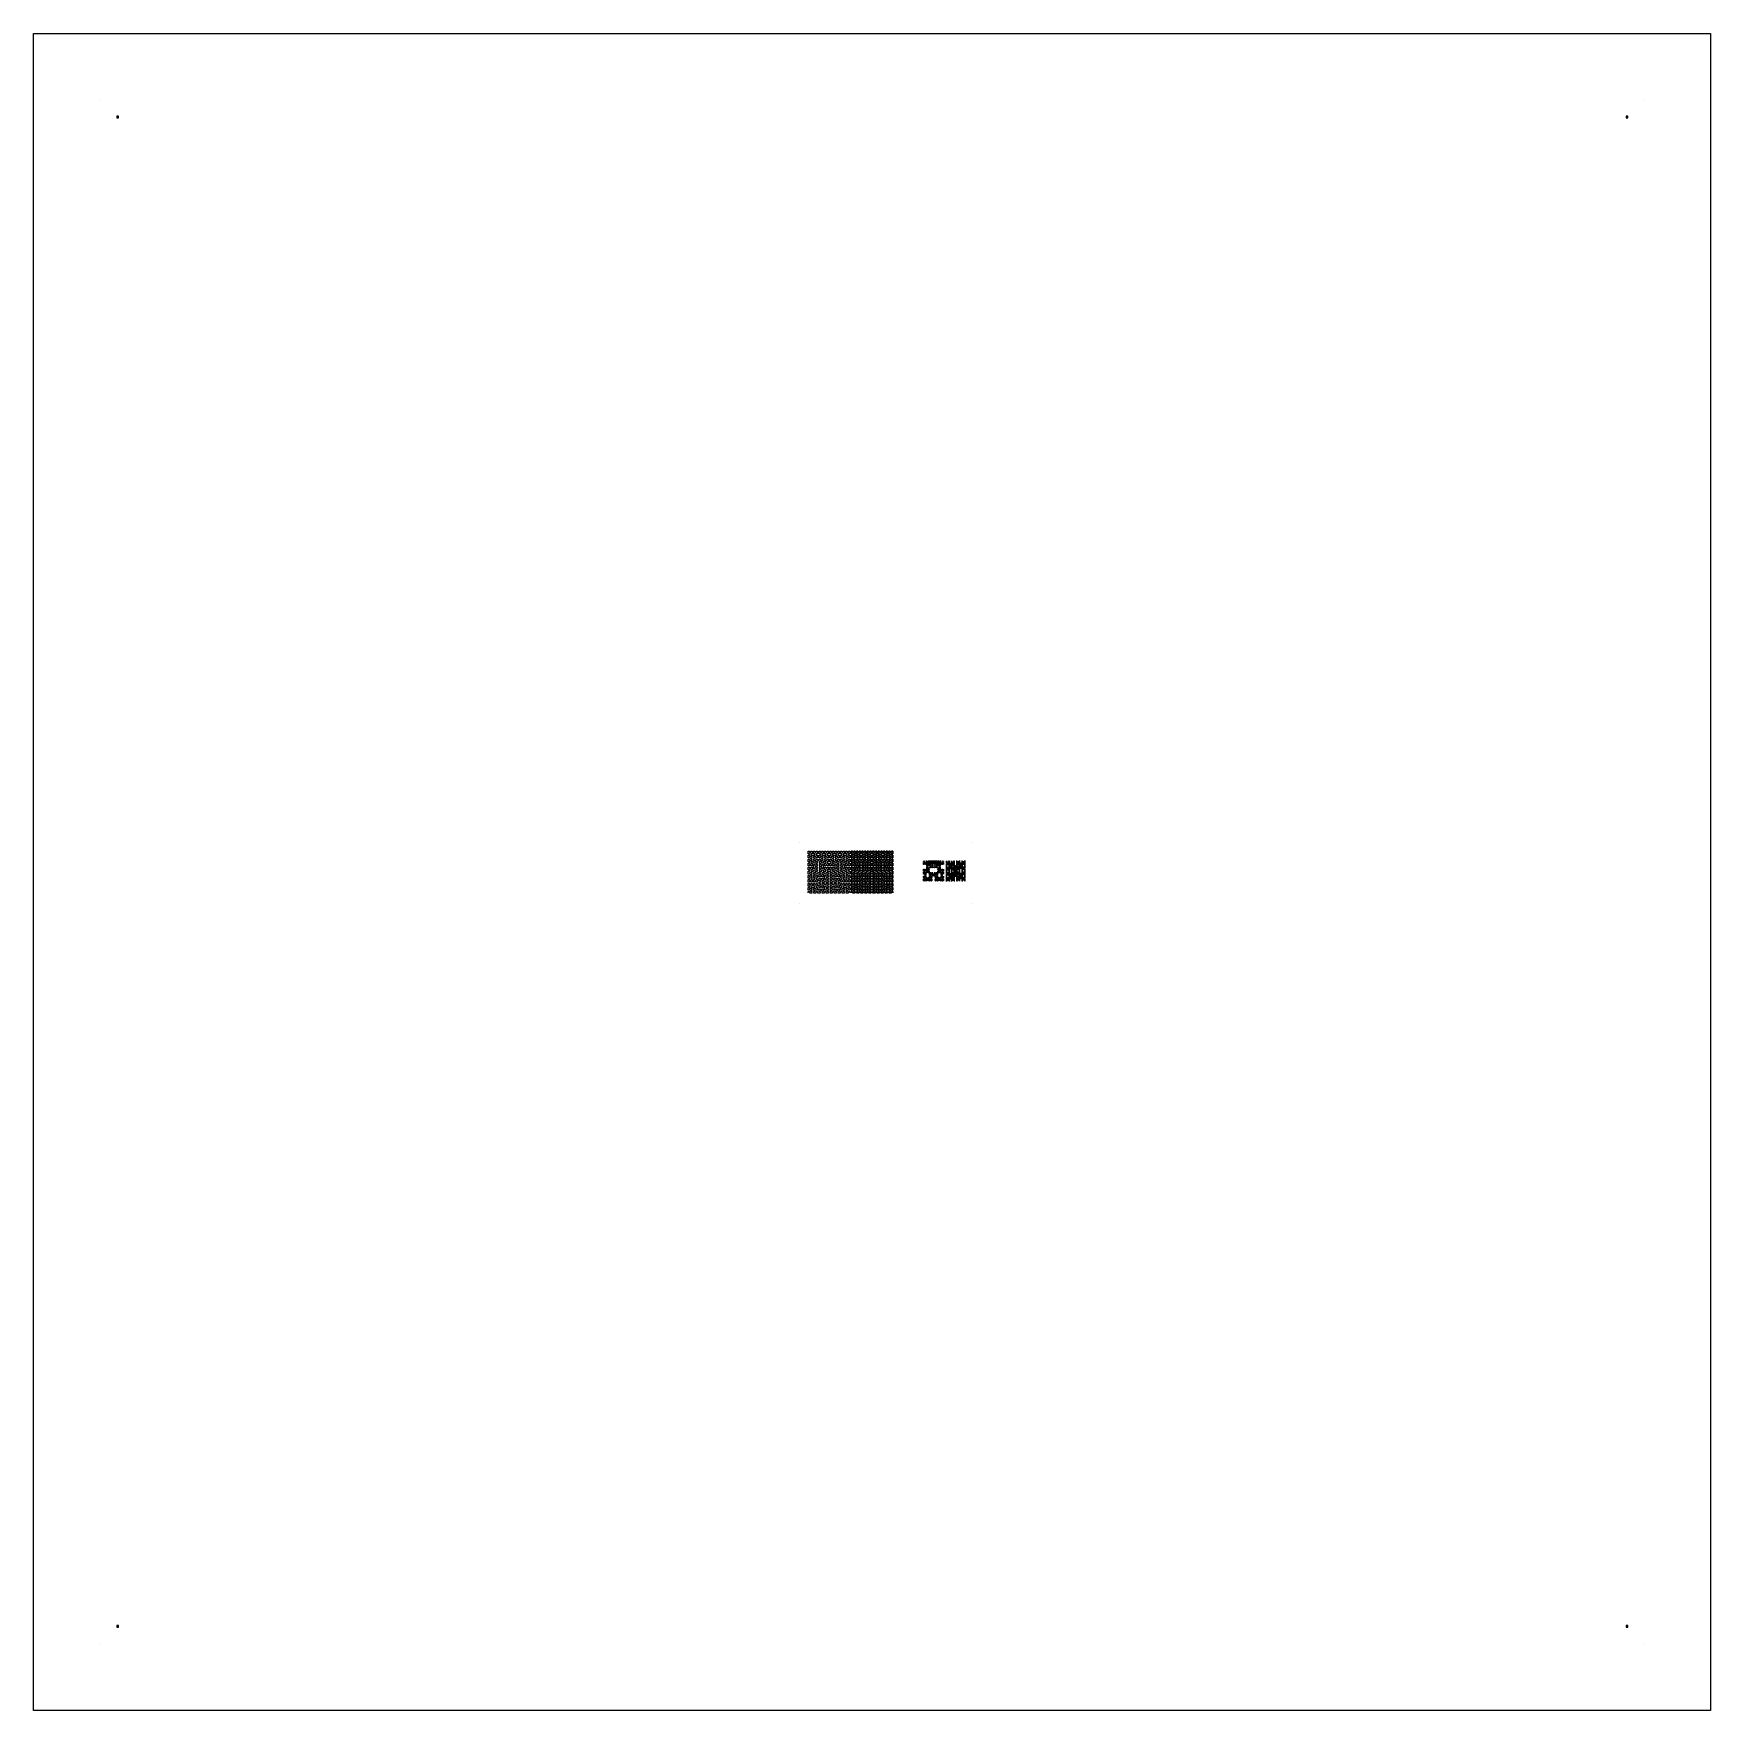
# Model space of a CAD drawing. Extents: x 5 to 20005, y 4 to 20004.
import ezdxf

# ---------------------------------------------------------------- set-up
doc = ezdxf.new("R2010")
doc.units = 0
doc.layers.get('0').update_dxf_attribs({"linetype": 'CONTINUOUS'})
for name, color, linetype in [('1', 5, 'CONTINUOUS'), ('LAYER1', 4, 'CONTINUOUS'), ('LAYER2', 3, 'CONTINUOUS'), ('LAYER5', 1, 'CONTINUOUS')]:
    doc.layers.add(name, color=color, linetype=linetype)

msp = doc.modelspace()

# ---------------------------------------------------------------- linework, layer by layer
msp.add_lwpolyline([(5, 20004), (20005, 20004), (20005, 4), (5, 4), (5, 20004)])
at = {"layer": '1'}
for points in [[(9137, 10354), (9137, 10354), (9137, 10354), (9137, 10354)], [(11209, 10354), (11209, 10354), (11209, 10354), (11209, 10354)], [(9137, 9632), (9137, 9632), (9137, 9632), (9137, 9632)], [(11209, 9632), (11209, 9632), (11209, 9632), (11209, 9632)]]:
    msp.add_lwpolyline(points, close=True, dxfattribs=at)
for points in [[(10885, 10135), (10901, 10135)], [(10893, 10135), (10893, 10119), (10885, 10119)], [(10885, 10103), (10901, 10103)], [(10893, 10103), (10893, 10087), (10885, 10087)], [(10893, 10055), (10893, 10071), (10885, 10071)], [(10885, 10055), (10901, 10055)], [(10893, 10023), (10893, 10039), (10885, 10039)], [(10885, 10023), (10901, 10023)], [(10885, 10009), (10901, 10009)], [(10893, 10009), (10893, 9993), (10885, 9993)], [(10893, 10127), (10925, 10127), (10925, 10135), (10917, 10135)], [(10893, 10119), (10901, 10119)], [(10893, 10095), (10925, 10095), (10925, 10103), (10917, 10103)], [(10893, 10087), (10901, 10087)], [(10893, 10071), (10901, 10071)], [(10893, 10063), (10925, 10063), (10925, 10055), (10917, 10055)], [(10893, 10039), (10901, 10039)], [(10893, 10031), (10925, 10031), (10925, 10023), (10917, 10023)], [(10893, 10001), (10925, 10001), (10925, 10009), (10917, 10009)], [(10909, 10127), (10909, 10095)], [(10909, 10111), (10971, 10111)], [(10909, 10031), (10909, 10063)], [(10909, 10047), (10971, 10047)], [(10909, 10001), (10909, 9969)], [(10925, 10119), (10917, 10119)], [(10925, 10087), (10917, 10087)], [(10925, 10071), (10917, 10071)], [(10925, 10039), (10917, 10039)], [(10925, 10135), (10933, 10135)], [(10925, 10127), (10925, 10119), (10933, 10119)], [(10925, 10103), (10933, 10103)], [(10925, 10095), (10925, 10087), (10933, 10087)], [(10925, 10063), (10925, 10071), (10933, 10071)], [(10925, 10055), (10933, 10055)], [(10925, 10031), (10925, 10039), (10933, 10039)], [(10925, 10023), (10933, 10023)], [(10925, 10009), (10933, 10009)], [(10925, 10001), (10925, 9993), (10933, 9993)], [(10940, 9953), (11002, 9953), (11002, 10079), (10940, 10079), (10940, 10111)], [(10940, 10079), (10940, 10047)], [(10947, 10135), (10963, 10135)], [(10955, 10135), (10955, 10119), (10947, 10119)], [(10947, 10103), (10963, 10103)], [(10955, 10103), (10955, 10087), (10947, 10087)], [(10955, 10055), (10955, 10071), (10947, 10071)], [(10947, 10055), (10963, 10055)], [(10955, 10023), (10955, 10039), (10947, 10039)], [(10947, 10023), (10963, 10023)], [(10947, 10009), (10963, 10009)], [(10955, 10009), (10955, 9993), (10947, 9993)], [(10955, 10127), (10987, 10127), (10987, 10135), (10979, 10135)], [(10955, 10119), (10963, 10119)], [(10955, 10095), (10987, 10095), (10987, 10103), (10979, 10103)], [(10955, 10087), (10963, 10087)], [(10955, 10071), (10963, 10071)], [(10955, 10063), (10987, 10063), (10987, 10055), (10979, 10055)], [(10955, 10039), (10963, 10039)], [(10955, 10031), (10987, 10031), (10987, 10023), (10979, 10023)], [(10955, 10001), (10987, 10001), (10987, 10009), (10979, 10009)], [(10971, 10127), (10971, 10095)], [(10971, 10031), (10971, 10063)], [(10971, 10001), (10971, 9969)], [(10987, 10119), (10979, 10119)], [(10987, 10087), (10979, 10087)], [(10987, 10071), (10979, 10071)], [(10987, 10039), (10979, 10039)], [(10987, 10135), (10995, 10135)], [(10987, 10127), (10987, 10119), (10995, 10119)], [(10987, 10103), (10995, 10103)], [(10987, 10095), (10987, 10087), (10995, 10087)], [(10987, 10063), (10987, 10071), (10995, 10071)], [(10987, 10055), (10995, 10055)], [(10987, 10031), (10987, 10039), (10995, 10039)], [(10987, 10023), (10995, 10023)], [(10987, 10009), (10995, 10009)], [(10987, 10001), (10987, 9993), (10995, 9993)], [(11002, 10079), (11064, 10079)], [(11017, 10135), (11009, 10135)], [(11017, 10127), (11017, 10119), (11009, 10119)], [(11017, 10103), (11009, 10103)], [(11017, 10095), (11017, 10087), (11009, 10087)], [(11017, 10063), (11017, 10071), (11009, 10071)], [(11017, 10055), (11009, 10055)], [(11017, 10031), (11017, 10039), (11009, 10039)], [(11017, 10023), (11009, 10023)], [(11017, 10009), (11009, 10009)], [(11017, 10001), (11017, 9993), (11009, 9993)], [(11049, 10127), (11017, 10127), (11017, 10135), (11025, 10135)], [(11017, 10119), (11025, 10119)], [(11049, 10095), (11017, 10095), (11017, 10103), (11025, 10103)], [(11017, 10087), (11025, 10087)], [(11017, 10071), (11025, 10071)], [(11049, 10063), (11017, 10063), (11017, 10055), (11025, 10055)], [(11017, 10039), (11025, 10039)], [(11049, 10031), (11017, 10031), (11017, 10023), (11025, 10023)], [(11049, 10001), (11017, 10001), (11017, 10009), (11025, 10009)], [(11033, 10127), (11033, 10095)], [(11095, 10111), (11033, 10111)], [(11033, 10031), (11033, 10063)], [(11095, 10047), (11033, 10047)], [(11033, 10001), (11033, 9969)], [(11057, 10135), (11041, 10135)], [(11049, 10119), (11041, 10119)], [(11057, 10103), (11041, 10103)], [(11049, 10087), (11041, 10087)], [(11049, 10071), (11041, 10071)], [(11057, 10055), (11041, 10055)], [(11049, 10039), (11041, 10039)], [(11057, 10023), (11041, 10023)], [(11057, 10009), (11041, 10009)], [(11049, 10135), (11049, 10119), (11057, 10119)], [(11049, 10103), (11049, 10087), (11057, 10087)], [(11049, 10055), (11049, 10071), (11057, 10071)], [(11049, 10023), (11049, 10039), (11057, 10039)], [(11049, 10009), (11049, 9993), (11057, 9993)], [(11064, 10047), (11064, 10111)], [(11079, 10135), (11071, 10135)], [(11079, 10127), (11079, 10119), (11071, 10119)], [(11079, 10103), (11071, 10103)], [(11079, 10095), (11079, 10087), (11071, 10087)], [(11079, 10063), (11079, 10071), (11071, 10071)], [(11079, 10055), (11071, 10055)], [(11079, 10031), (11079, 10039), (11071, 10039)], [(11079, 10023), (11071, 10023)], [(11079, 10009), (11071, 10009)], [(11079, 10001), (11079, 9993), (11071, 9993)], [(11111, 10127), (11079, 10127), (11079, 10135), (11087, 10135)], [(11079, 10119), (11087, 10119)], [(11111, 10095), (11079, 10095), (11079, 10103), (11087, 10103)], [(11079, 10087), (11087, 10087)], [(11079, 10071), (11087, 10071)], [(11111, 10063), (11079, 10063), (11079, 10055), (11087, 10055)], [(11079, 10039), (11087, 10039)], [(11111, 10031), (11079, 10031), (11079, 10023), (11087, 10023)], [(11111, 10001), (11079, 10001), (11079, 10009), (11087, 10009)], [(11095, 10127), (11095, 10095)], [(11095, 10031), (11095, 10063)], [(11095, 10001), (11095, 9969)], [(11119, 10135), (11103, 10135)], [(11111, 10119), (11103, 10119)], [(11119, 10103), (11103, 10103)], [(11111, 10087), (11103, 10087)], [(11111, 10071), (11103, 10071)], [(11119, 10055), (11103, 10055)], [(11111, 10039), (11103, 10039)], [(11119, 10023), (11103, 10023)], [(11119, 10009), (11103, 10009)], [(11111, 10135), (11111, 10119), (11119, 10119)], [(11111, 10103), (11111, 10087), (11119, 10087)], [(11111, 10055), (11111, 10071), (11119, 10071)], [(11111, 10023), (11111, 10039), (11119, 10039)], [(11111, 10009), (11111, 9993), (11119, 9993)], [(10885, 9977), (10901, 9977)], [(10893, 9977), (10893, 9961), (10885, 9961)], [(10893, 9929), (10893, 9945), (10885, 9945)], [(10885, 9929), (10901, 9929)], [(10893, 9897), (10893, 9913), (10885, 9913)], [(10885, 9897), (10901, 9897)], [(10893, 9993), (10901, 9993)], [(10893, 9969), (10925, 9969), (10925, 9977), (10917, 9977)], [(10893, 9961), (10901, 9961)], [(10893, 9945), (10901, 9945)], [(10893, 9937), (10925, 9937), (10925, 9929), (10917, 9929)], [(10893, 9913), (10901, 9913)], [(10893, 9905), (10925, 9905), (10925, 9897), (10917, 9897)], [(10909, 9985), (10971, 9985)], [(10909, 9905), (10909, 9937)], [(10909, 9921), (10971, 9921)], [(10925, 9993), (10917, 9993)], [(10925, 9961), (10917, 9961)], [(10925, 9945), (10917, 9945)], [(10925, 9913), (10917, 9913)], [(10925, 9977), (10933, 9977)], [(10925, 9969), (10925, 9961), (10933, 9961)], [(10925, 9937), (10925, 9945), (10933, 9945)], [(10925, 9929), (10933, 9929)], [(10925, 9905), (10925, 9913), (10933, 9913)], [(10925, 9897), (10933, 9897)], [(10940, 9985), (10940, 9921)], [(10947, 9977), (10963, 9977)], [(10955, 9977), (10955, 9961), (10947, 9961)], [(10955, 9929), (10955, 9945), (10947, 9945)], [(10947, 9929), (10963, 9929)], [(10955, 9897), (10955, 9913), (10947, 9913)], [(10947, 9897), (10963, 9897)], [(10955, 9993), (10963, 9993)], [(10955, 9969), (10987, 9969), (10987, 9977), (10979, 9977)], [(10955, 9961), (10963, 9961)], [(10955, 9945), (10963, 9945)], [(10955, 9937), (10987, 9937), (10987, 9929), (10979, 9929)], [(10955, 9913), (10963, 9913)], [(10955, 9905), (10987, 9905), (10987, 9897), (10979, 9897)], [(10971, 9905), (10971, 9937)], [(10987, 9993), (10979, 9993)], [(10987, 9961), (10979, 9961)], [(10987, 9945), (10979, 9945)], [(10987, 9913), (10979, 9913)], [(10987, 9977), (10995, 9977)], [(10987, 9969), (10987, 9961), (10995, 9961)], [(10987, 9937), (10987, 9945), (10995, 9945)], [(10987, 9929), (10995, 9929)], [(10987, 9905), (10987, 9913), (10995, 9913)], [(10987, 9897), (10995, 9897)], [(11002, 9953), (11064, 9953)], [(11017, 9977), (11009, 9977)], [(11017, 9969), (11017, 9961), (11009, 9961)], [(11017, 9937), (11017, 9945), (11009, 9945)], [(11017, 9929), (11009, 9929)], [(11017, 9905), (11017, 9913), (11009, 9913)], [(11017, 9897), (11009, 9897)], [(11017, 9993), (11025, 9993)], [(11049, 9969), (11017, 9969), (11017, 9977), (11025, 9977)], [(11017, 9961), (11025, 9961)], [(11017, 9945), (11025, 9945)], [(11049, 9937), (11017, 9937), (11017, 9929), (11025, 9929)], [(11017, 9913), (11025, 9913)], [(11049, 9905), (11017, 9905), (11017, 9897), (11025, 9897)], [(11095, 9985), (11033, 9985)], [(11033, 9905), (11033, 9937)], [(11095, 9921), (11033, 9921)], [(11049, 9993), (11041, 9993)], [(11057, 9977), (11041, 9977)], [(11049, 9961), (11041, 9961)], [(11049, 9945), (11041, 9945)], [(11057, 9929), (11041, 9929)], [(11049, 9913), (11041, 9913)], [(11057, 9897), (11041, 9897)], [(11049, 9977), (11049, 9961), (11057, 9961)], [(11049, 9929), (11049, 9945), (11057, 9945)], [(11049, 9897), (11049, 9913), (11057, 9913)], [(11064, 9985), (11064, 9921)], [(11079, 9977), (11071, 9977)], [(11079, 9969), (11079, 9961), (11071, 9961)], [(11079, 9937), (11079, 9945), (11071, 9945)], [(11079, 9929), (11071, 9929)], [(11079, 9905), (11079, 9913), (11071, 9913)], [(11079, 9897), (11071, 9897)], [(11079, 9993), (11087, 9993)], [(11111, 9969), (11079, 9969), (11079, 9977), (11087, 9977)], [(11079, 9961), (11087, 9961)], [(11079, 9945), (11087, 9945)], [(11111, 9937), (11079, 9937), (11079, 9929), (11087, 9929)], [(11079, 9913), (11087, 9913)], [(11111, 9905), (11079, 9905), (11079, 9897), (11087, 9897)], [(11095, 9905), (11095, 9937)], [(11111, 9993), (11103, 9993)], [(11119, 9977), (11103, 9977)], [(11111, 9961), (11103, 9961)], [(11111, 9945), (11103, 9945)], [(11119, 9929), (11103, 9929)], [(11111, 9913), (11103, 9913)], [(11119, 9897), (11103, 9897)], [(11111, 9977), (11111, 9961), (11119, 9961)], [(11111, 9929), (11111, 9945), (11119, 9945)], [(11111, 9897), (11111, 9913), (11119, 9913)]]:
    msp.add_lwpolyline(points, dxfattribs=at)
at = {"layer": 'LAYER1'}
for p, q in [((799, 19218), (799, 19218)), ((799, 19218), (799, 19218)), ((799, 19218), (799, 19218)), ((799, 19218), (799, 19218)), ((19219, 19218), (19219, 19218)), ((19219, 19218), (19219, 19218)), ((19219, 19218), (19219, 19218)), ((19219, 19218), (19219, 19218)), ((799, 798), (799, 798)), ((799, 798), (799, 798)), ((799, 798), (799, 798)), ((799, 798), (799, 798)), ((19219, 798), (19219, 798)), ((19219, 798), (19219, 798)), ((19219, 798), (19219, 798)), ((19219, 798), (19219, 798))]:
    msp.add_line(p, q, dxfattribs=at)
for points in [[(1009, 18993), (1009, 18993), (1009, 18992), (1009, 18992), (1009, 18993)], [(19009, 18993), (19009, 18993), (19009, 18992), (19009, 18992), (19009, 18993)], [(9245, 9756), (9245, 9772), (9261, 9772), (9261, 9756), (9293, 9756), (9293, 9772), (9277, 9772), (9277, 9788), (9293, 9788), (9293, 9804), (9261, 9804), (9261, 9788), (9245, 9788), (9245, 9820), (9261, 9820), (9261, 9836), (9245, 9836), (9245, 9868), (9261, 9868), (9261, 9852), (9277, 9852), (9277, 9868), (9293, 9868), (9293, 9836), (9277, 9836), (9277, 9820), (9309, 9820), (9325, 9820), (9325, 9836), (9309, 9836), (9309, 9868), (9325, 9868), (9325, 9852), (9341, 9852), (9341, 9868), (9357, 9868), (9357, 9836), (9341, 9836), (9341, 9820), (9357, 9820), (9357, 9788), (9341, 9788), (9341, 9804), (9309, 9804), (9309, 9788), (9325, 9788), (9325, 9772), (9309, 9772), (9309, 9756), (9341, 9756), (9341, 9772), (9357, 9772), (9357, 9756), (9373, 9756), (9389, 9756), (9389, 9772), (9373, 9772), (9373, 9804), (9389, 9804), (9389, 9788), (9405, 9788), (9405, 9804), (9421, 9804), (9421, 9772), (9405, 9772), (9405, 9756), (9437, 9756), (9437, 9772), (9453, 9772), (9453, 9756), (9485, 9756), (9485, 9772), (9469, 9772), (9469, 9788), (9485, 9788), (9485, 9804), (9453, 9804), (9453, 9788), (9437, 9788), (9437, 9804), (9437, 9836), (9453, 9836), (9453, 9820), (9485, 9820), (9485, 9836), (9469, 9836), (9469, 9852), (9485, 9852), (9485, 9868), (9453, 9868), (9453, 9852), (9437, 9852), (9437, 9868), (9405, 9868), (9405, 9852), (9421, 9852), (9421, 9820), (9405, 9820), (9405, 9836), (9389, 9836), (9389, 9820), (9373, 9820), (9373, 9852), (9389, 9852), (9389, 9868), (9373, 9868), (9373, 9884), (9389, 9884), (9389, 9900), (9373, 9900), (9373, 9932), (9389, 9932), (9389, 9916), (9405, 9916), (9405, 9932), (9421, 9932), (9421, 9900), (9405, 9900), (9405, 9884), (9437, 9884), (9437, 9900), (9453, 9900), (9453, 9884), (9485, 9884), (9485, 9900), (9469, 9900), (9469, 9916), (9485, 9916), (9485, 9932), (9453, 9932), (9453, 9916), (9437, 9916), (9437, 9948), (9437, 9964), (9453, 9964), (9453, 9948), (9485, 9948), (9485, 9964), (9469, 9964), (9469, 9980), (9485, 9980), (9485, 9996), (9453, 9996), (9453, 9980), (9437, 9980), (9437, 9996), (9405, 9996), (9405, 9980), (9421, 9980), (9421, 9948), (9405, 9948), (9405, 9964), (9389, 9964), (9389, 9948), (9373, 9948), (9373, 9980), (9389, 9980), (9389, 9996), (9373, 9996), (9357, 9996), (9357, 9980), (9341, 9980), (9341, 9996), (9309, 9996), (9309, 9980), (9325, 9980), (9325, 9964), (9309, 9964), (9309, 9948), (9341, 9948), (9341, 9964), (9357, 9964), (9357, 9932), (9341, 9932), (9341, 9916), (9357, 9916), (9357, 9884), (9341, 9884), (9341, 9900), (9325, 9900), (9325, 9884), (9309, 9884), (9309, 9916), (9325, 9916), (9325, 9932), (9309, 9932), (9277, 9932), (9277, 9916), (9293, 9916), (9293, 9884), (9277, 9884), (9277, 9900), (9261, 9900), (9261, 9884), (9245, 9884), (9245, 9916), (9261, 9916), (9261, 9932), (9245, 9932), (9245, 9964), (9261, 9964), (9261, 9948), (9293, 9948), (9293, 9964), (9277, 9964), (9277, 9980), (9293, 9980), (9293, 9996), (9261, 9996), (9261, 9980), (9245, 9980), (9245, 10012), (9245, 10012), (9261, 10012), (9261, 10028), (9245, 10028), (9245, 10060), (9261, 10060), (9261, 10044), (9277, 10044), (9277, 10060), (9293, 10060), (9293, 10028), (9277, 10028), (9277, 10012), (9309, 10012), (9309, 10028), (9325, 10028), (9325, 10012), (9357, 10012), (9357, 10028), (9341, 10028), (9341, 10044), (9357, 10044), (9357, 10060), (9325, 10060), (9325, 10044), (9309, 10044), (9309, 10060), (9309, 10092), (9325, 10092), (9325, 10076), (9357, 10076), (9357, 10092), (9341, 10092), (9341, 10108), (9357, 10108), (9357, 10124), (9325, 10124), (9325, 10108), (9309, 10108), (9309, 10124), (9277, 10124), (9277, 10108), (9293, 10108), (9293, 10076), (9277, 10076), (9277, 10092), (9261, 10092), (9261, 10076), (9245, 10076), (9245, 10108), (9261, 10108), (9261, 10124), (9245, 10124), (9245, 10140), (9245, 10156), (9261, 10156), (9261, 10140), (9293, 10140), (9293, 10156), (9277, 10156), (9277, 10172), (9293, 10172), (9293, 10188), (9261, 10188), (9261, 10172), (9245, 10172), (9245, 10204), (9261, 10204), (9261, 10220), (9245, 10220), (9245, 10252), (9261, 10252), (9261, 10236), (9277, 10236), (9277, 10252), (9293, 10252), (9293, 10220), (9277, 10220), (9277, 10204), (9309, 10204), (9325, 10204), (9325, 10220), (9309, 10220), (9309, 10252), (9325, 10252), (9325, 10236), (9341, 10236), (9341, 10252), (9357, 10252), (9357, 10220), (9341, 10220), (9341, 10204), (9357, 10204), (9357, 10172), (9341, 10172), (9341, 10188), (9309, 10188), (9309, 10172), (9325, 10172), (9325, 10156), (9309, 10156), (9309, 10140), (9341, 10140), (9341, 10156), (9357, 10156), (9357, 10140), (9357, 10140), (9373, 10140), (9373, 10140), (9373, 10156), (9389, 10156), (9389, 10140), (9421, 10140), (9421, 10156), (9405, 10156), (9405, 10172), (9421, 10172), (9421, 10188), (9389, 10188), (9389, 10172), (9373, 10172), (9373, 10204), (9389, 10204), (9389, 10220), (9373, 10220), (9373, 10252), (9389, 10252), (9389, 10236), (9405, 10236), (9405, 10252), (9421, 10252), (9421, 10220), (9405, 10220), (9405, 10204), (9421, 10204), (9453, 10204), (9453, 10220), (9437, 10220), (9437, 10252), (9453, 10252), (9453, 10236), (9469, 10236), (9469, 10252), (9485, 10252), (9485, 10220), (9469, 10220), (9469, 10204), (9485, 10204), (9485, 10172), (9469, 10172), (9469, 10188), (9437, 10188), (9437, 10172), (9453, 10172), (9453, 10156), (9437, 10156), (9437, 10140), (9469, 10140), (9469, 10156), (9485, 10156), (9485, 10124), (9469, 10124), (9469, 10108), (9485, 10108), (9485, 10076), (9469, 10076), (9469, 10092), (9453, 10092), (9453, 10076), (9437, 10076), (9437, 10108), (9453, 10108), (9453, 10124), (9421, 10124), (9421, 10108), (9405, 10108), (9405, 10124), (9373, 10124), (9373, 10108), (9389, 10108), (9389, 10092), (9373, 10092), (9373, 10076), (9405, 10076), (9405, 10092), (9421, 10092), (9421, 10060), (9421, 10044), (9405, 10044), (9405, 10060), (9373, 10060), (9373, 10044), (9389, 10044), (9389, 10028), (9373, 10028), (9373, 10012), (9405, 10012), (9405, 10028), (9421, 10028), (9421, 10012), (9453, 10012), (9453, 10028), (9437, 10028), (9437, 10060), (9453, 10060), (9453, 10044), (9469, 10044), (9469, 10060), (9485, 10060), (9485, 10028), (9469, 10028), (9469, 10012), (9501, 10012), (9501, 10012), (9501, 10012), (9517, 10012), (9517, 10028), (9501, 10028), (9501, 10060), (9517, 10060), (9517, 10044), (9533, 10044), (9533, 10060), (9549, 10060), (9549, 10028), (9533, 10028), (9533, 10012), (9565, 10012), (9565, 10028), (9581, 10028), (9581, 10012), (9613, 10012), (9613, 10028), (9597, 10028), (9597, 10044), (9613, 10044), (9613, 10060), (9581, 10060), (9581, 10044), (9565, 10044), (9565, 10060), (9565, 10092), (9581, 10092), (9581, 10076), (9613, 10076), (9613, 10092), (9597, 10092), (9597, 10108), (9613, 10108), (9613, 10124), (9581, 10124), (9581, 10108), (9565, 10108), (9565, 10124), (9533, 10124), (9533, 10108), (9549, 10108), (9549, 10076), (9533, 10076), (9533, 10092), (9517, 10092), (9517, 10076), (9501, 10076), (9501, 10108), (9517, 10108), (9517, 10124), (9501, 10124), (9501, 10156), (9517, 10156), (9517, 10140), (9549, 10140), (9549, 10156), (9533, 10156), (9533, 10172), (9549, 10172), (9549, 10188), (9517, 10188), (9517, 10172), (9501, 10172), (9501, 10204), (9517, 10204), (9517, 10220), (9501, 10220), (9501, 10252), (9517, 10252), (9517, 10236), (9533, 10236), (9533, 10252), (9549, 10252), (9549, 10220), (9533, 10220), (9533, 10204), (9565, 10204), (9581, 10204), (9581, 10220), (9565, 10220), (9565, 10252), (9581, 10252), (9581, 10236), (9597, 10236), (9597, 10252), (9613, 10252), (9613, 10220), (9597, 10220), (9597, 10204), (9613, 10204), (9613, 10172), (9597, 10172), (9597, 10188), (9565, 10188), (9565, 10172), (9581, 10172), (9581, 10156), (9565, 10156), (9565, 10140), (9597, 10140), (9597, 10156), (9613, 10156), (9613, 10140), (9613, 10140), (9629, 10140), (9629, 10140), (9629, 10156), (9645, 10156), (9645, 10140), (9677, 10140), (9677, 10156), (9661, 10156), (9661, 10172), (9677, 10172), (9677, 10188), (9645, 10188), (9645, 10172), (9629, 10172), (9629, 10204), (9645, 10204), (9645, 10220), (9629, 10220), (9629, 10252), (9645, 10252), (9645, 10236), (9661, 10236), (9661, 10252), (9677, 10252), (9677, 10220), (9661, 10220), (9661, 10204), (9677, 10204), (9709, 10204), (9709, 10220), (9693, 10220), (9693, 10252), (9709, 10252), (9709, 10236), (9725, 10236), (9725, 10252), (9741, 10252), (9741, 10220), (9725, 10220), (9725, 10204), (9741, 10204), (9741, 10172), (9725, 10172), (9725, 10188), (9693, 10188), (9693, 10172), (9709, 10172), (9709, 10156), (9693, 10156), (9693, 10140), (9725, 10140), (9725, 10156), (9741, 10156), (9741, 10140), (9741, 10124), (9725, 10124), (9725, 10108), (9741, 10108), (9741, 10076), (9725, 10076), (9725, 10092), (9709, 10092), (9709, 10076), (9693, 10076), (9693, 10108), (9709, 10108), (9709, 10124), (9677, 10124), (9677, 10108), (9661, 10108), (9661, 10124), (9629, 10124), (9629, 10108), (9645, 10108), (9645, 10092), (9629, 10092), (9629, 10076), (9661, 10076), (9661, 10092), (9677, 10092), (9677, 10060), (9677, 10044), (9661, 10044), (9661, 10060), (9629, 10060), (9629, 10044), (9645, 10044), (9645, 10028), (9629, 10028), (9629, 10012), (9661, 10012), (9661, 10028), (9677, 10028), (9677, 10012), (9709, 10012), (9709, 10028), (9693, 10028), (9693, 10060), (9709, 10060), (9709, 10044), (9725, 10044), (9725, 10060), (9741, 10060), (9741, 10028), (9725, 10028), (9725, 10012), (9741, 10012), (9741, 10012), (9741, 9980), (9725, 9980), (9725, 9996), (9693, 9996), (9693, 9980), (9709, 9980), (9709, 9964), (9693, 9964), (9693, 9948), (9725, 9948), (9725, 9964), (9741, 9964), (9741, 9932), (9725, 9932), (9725, 9916), (9741, 9916), (9741, 9884), (9725, 9884), (9725, 9900), (9709, 9900), (9709, 9884), (9693, 9884), (9693, 9916), (9709, 9916), (9709, 9932), (9677, 9932), (9661, 9932), (9661, 9916), (9677, 9916), (9677, 9884), (9661, 9884), (9661, 9900), (9645, 9900), (9645, 9884), (9629, 9884), (9629, 9916), (9645, 9916), (9645, 9932), (9629, 9932), (9629, 9964), (9645, 9964), (9645, 9948), (9677, 9948), (9677, 9964), (9661, 9964), (9661, 9980), (9677, 9980), (9677, 9996), (9645, 9996), (9645, 9980), (9629, 9980), (9629, 9996), (9613, 9996), (9597, 9996), (9597, 9980), (9613, 9980), (9613, 9948), (9597, 9948), (9597, 9964), (9581, 9964), (9581, 9948), (9565, 9948), (9565, 9980), (9581, 9980), (9581, 9996), (9549, 9996), (9549, 9980), (9533, 9980), (9533, 9996), (9501, 9996), (9501, 9980), (9517, 9980), (9517, 9964), (9501, 9964), (9501, 9948), (9533, 9948), (9533, 9964), (9549, 9964), (9549, 9948), (9549, 9916), (9533, 9916), (9533, 9932), (9501, 9932), (9501, 9916), (9517, 9916), (9517, 9900), (9501, 9900), (9501, 9884), (9533, 9884), (9533, 9900), (9549, 9900), (9549, 9884), (9581, 9884), (9581, 9900), (9565, 9900), (9565, 9932), (9581, 9932), (9581, 9916), (9597, 9916), (9597, 9932), (9613, 9932), (9613, 9900), (9597, 9900), (9597, 9884), (9613, 9884), (9613, 9868), (9597, 9868), (9597, 9852), (9613, 9852), (9613, 9820), (9597, 9820), (9597, 9836), (9581, 9836), (9581, 9820), (9565, 9820), (9565, 9852), (9581, 9852), (9581, 9868), (9549, 9868), (9549, 9852), (9533, 9852), (9533, 9868), (9501, 9868), (9501, 9852), (9517, 9852), (9517, 9836), (9501, 9836), (9501, 9820), (9533, 9820), (9533, 9836), (9549, 9836), (9549, 9804), (9549, 9788), (9533, 9788), (9533, 9804), (9501, 9804), (9501, 9788), (9517, 9788), (9517, 9772), (9501, 9772), (9501, 9756), (9533, 9756), (9533, 9772), (9549, 9772), (9549, 9756), (9581, 9756), (9581, 9772), (9565, 9772), (9565, 9804), (9581, 9804), (9581, 9788), (9597, 9788), (9597, 9804), (9613, 9804), (9613, 9772), (9597, 9772), (9597, 9756), (9613, 9756), (9629, 9756), (9629, 9772), (9645, 9772), (9645, 9756), (9677, 9756), (9677, 9772), (9661, 9772), (9661, 9788), (9677, 9788), (9677, 9804), (9645, 9804), (9645, 9788), (9629, 9788), (9629, 9820), (9645, 9820), (9645, 9836), (9629, 9836), (9629, 9868), (9645, 9868), (9645, 9852), (9661, 9852), (9661, 9868), (9677, 9868), (9677, 9836), (9661, 9836), (9661, 9820), (9677, 9820), (9709, 9820), (9709, 9836), (9693, 9836), (9693, 9868), (9709, 9868), (9709, 9852), (9725, 9852), (9725, 9868), (9741, 9868), (9741, 9836), (9725, 9836), (9725, 9820), (9741, 9820), (9741, 9788), (9725, 9788), (9725, 9804), (9693, 9804), (9693, 9788), (9709, 9788), (9709, 9772), (9693, 9772), (9693, 9756), (9725, 9756), (9725, 9772), (9741, 9772), (9741, 9756)], [(1009, 993), (1009, 993), (1009, 992), (1009, 992), (1009, 993)], [(19009, 993), (19009, 993), (19009, 992), (19009, 992), (19009, 993)]]:
    msp.add_lwpolyline(points, dxfattribs=at)
msp.add_lwpolyline([(9757, 9756), (9757, 9772), (9773, 9772), (9773, 9756), (9805, 9756), (9805, 9772), (9789, 9772), (9789, 9788), (9805, 9788), (9805, 9804), (9773, 9804), (9773, 9788), (9757, 9788), (9757, 9820), (9773, 9820), (9773, 9836), (9757, 9836), (9757, 9868), (9773, 9868), (9773, 9852), (9789, 9852), (9789, 9868), (9805, 9868), (9805, 9836), (9789, 9836), (9789, 9820), (9821, 9820), (9837, 9820), (9837, 9836), (9821, 9836), (9821, 9868), (9837, 9868), (9837, 9852), (9853, 9852), (9853, 9868), (9869, 9868), (9869, 9836), (9853, 9836), (9853, 9820), (9869, 9820), (9869, 9788), (9853, 9788), (9853, 9804), (9821, 9804), (9821, 9788), (9837, 9788), (9837, 9772), (9821, 9772), (9821, 9756), (9853, 9756), (9853, 9772), (9869, 9772), (9869, 9756), (9885, 9756), (9901, 9756), (9901, 9772), (9885, 9772), (9885, 9804), (9901, 9804), (9901, 9788), (9917, 9788), (9917, 9804), (9933, 9804), (9933, 9772), (9917, 9772), (9917, 9756), (9949, 9756), (9949, 9772), (9965, 9772), (9965, 9756), (9997, 9756), (9997, 9772), (9981, 9772), (9981, 9788), (9997, 9788), (9997, 9804), (9965, 9804), (9965, 9788), (9949, 9788), (9949, 9804), (9949, 9836), (9965, 9836), (9965, 9820), (9997, 9820), (9997, 9836), (9981, 9836), (9981, 9852), (9997, 9852), (9997, 9868), (9965, 9868), (9965, 9852), (9949, 9852), (9949, 9868), (9917, 9868), (9917, 9852), (9933, 9852), (9933, 9820), (9917, 9820), (9917, 9836), (9901, 9836), (9901, 9820), (9885, 9820), (9885, 9852), (9901, 9852), (9901, 9868), (9885, 9868), (9885, 9884), (9901, 9884), (9901, 9900), (9885, 9900), (9885, 9932), (9901, 9932), (9901, 9916), (9917, 9916), (9917, 9932), (9933, 9932), (9933, 9900), (9917, 9900), (9917, 9884), (9949, 9884), (9949, 9900), (9965, 9900), (9965, 9884), (9997, 9884), (9997, 9900), (9981, 9900), (9981, 9916), (9997, 9916), (9997, 9932), (9965, 9932), (9965, 9916), (9949, 9916), (9949, 9948), (9949, 9964), (9965, 9964), (9965, 9948), (9997, 9948), (9997, 9964), (9981, 9964), (9981, 9980), (9997, 9980), (9997, 9996), (9965, 9996), (9965, 9980), (9949, 9980), (9949, 9996), (9917, 9996), (9917, 9980), (9933, 9980), (9933, 9948), (9917, 9948), (9917, 9964), (9901, 9964), (9901, 9948), (9885, 9948), (9885, 9980), (9901, 9980), (9901, 9996), (9885, 9996), (9869, 9996), (9869, 9980), (9853, 9980), (9853, 9996), (9821, 9996), (9821, 9980), (9837, 9980), (9837, 9964), (9821, 9964), (9821, 9948), (9853, 9948), (9853, 9964), (9869, 9964), (9869, 9932), (9853, 9932), (9853, 9916), (9869, 9916), (9869, 9884), (9853, 9884), (9853, 9900), (9837, 9900), (9837, 9884), (9821, 9884), (9821, 9916), (9837, 9916), (9837, 9932), (9821, 9932), (9789, 9932), (9789, 9916), (9805, 9916), (9805, 9884), (9789, 9884), (9789, 9900), (9773, 9900), (9773, 9884), (9757, 9884), (9757, 9916), (9773, 9916), (9773, 9932), (9757, 9932), (9757, 9964), (9773, 9964), (9773, 9948), (9805, 9948), (9805, 9964), (9789, 9964), (9789, 9980), (9805, 9980), (9805, 9996), (9773, 9996), (9773, 9980), (9757, 9980), (9757, 10012), (9773, 10012), (9773, 10028), (9757, 10028), (9757, 10060), (9773, 10060), (9773, 10044), (9789, 10044), (9789, 10060), (9805, 10060), (9805, 10028), (9789, 10028), (9789, 10012), (9821, 10012), (9821, 10028), (9837, 10028), (9837, 10012), (9869, 10012), (9869, 10028), (9853, 10028), (9853, 10044), (9869, 10044), (9869, 10060), (9837, 10060), (9837, 10044), (9821, 10044), (9821, 10060), (9821, 10092), (9837, 10092), (9837, 10076), (9869, 10076), (9869, 10092), (9853, 10092), (9853, 10108), (9869, 10108), (9869, 10124), (9837, 10124), (9837, 10108), (9821, 10108), (9821, 10124), (9789, 10124), (9789, 10108), (9805, 10108), (9805, 10076), (9789, 10076), (9789, 10092), (9773, 10092), (9773, 10076), (9757, 10076), (9757, 10108), (9773, 10108), (9773, 10124), (9757, 10124), (9757, 10140), (9757, 10156), (9773, 10156), (9773, 10140), (9805, 10140), (9805, 10156), (9789, 10156), (9789, 10172), (9805, 10172), (9805, 10188), (9773, 10188), (9773, 10172), (9757, 10172), (9757, 10204), (9773, 10204), (9773, 10220), (9757, 10220), (9757, 10252), (9773, 10252), (9773, 10236), (9789, 10236), (9789, 10252), (9805, 10252), (9805, 10220), (9789, 10220), (9789, 10204), (9821, 10204), (9837, 10204), (9837, 10220), (9821, 10220), (9821, 10252), (9837, 10252), (9837, 10236), (9853, 10236), (9853, 10252), (9869, 10252), (9869, 10220), (9853, 10220), (9853, 10204), (9869, 10204), (9869, 10172), (9853, 10172), (9853, 10188), (9821, 10188), (9821, 10172), (9837, 10172), (9837, 10156), (9821, 10156), (9821, 10140), (9853, 10140), (9853, 10156), (9869, 10156), (9869, 10140), (9885, 10140), (9885, 10156), (9901, 10156), (9901, 10140), (9933, 10140), (9933, 10156), (9917, 10156), (9917, 10172), (9933, 10172), (9933, 10188), (9901, 10188), (9901, 10172), (9885, 10172), (9885, 10204), (9901, 10204), (9901, 10220), (9885, 10220), (9885, 10252), (9901, 10252), (9901, 10236), (9917, 10236), (9917, 10252), (9933, 10252), (9933, 10220), (9917, 10220), (9917, 10204), (9933, 10204), (9965, 10204), (9965, 10220), (9949, 10220), (9949, 10252), (9965, 10252), (9965, 10236), (9981, 10236), (9981, 10252), (9997, 10252), (9997, 10220), (9981, 10220), (9981, 10204), (9997, 10204), (9997, 10172), (9981, 10172), (9981, 10188), (9949, 10188), (9949, 10172), (9965, 10172), (9965, 10156), (9949, 10156), (9949, 10140), (9981, 10140), (9981, 10156), (9997, 10156), (9997, 10124), (9981, 10124), (9981, 10108), (9997, 10108), (9997, 10076), (9981, 10076), (9981, 10092), (9965, 10092), (9965, 10076), (9949, 10076), (9949, 10108), (9965, 10108), (9965, 10124), (9933, 10124), (9933, 10108), (9917, 10108), (9917, 10124), (9885, 10124), (9885, 10108), (9901, 10108), (9901, 10092), (9885, 10092), (9885, 10076), (9917, 10076), (9917, 10092), (9933, 10092), (9933, 10060), (9933, 10044), (9917, 10044), (9917, 10060), (9885, 10060), (9885, 10044), (9901, 10044), (9901, 10028), (9885, 10028), (9885, 10012), (9917, 10012), (9917, 10028), (9933, 10028), (9933, 10012), (9965, 10012), (9965, 10028), (9949, 10028), (9949, 10060), (9965, 10060), (9965, 10044), (9981, 10044), (9981, 10060), (9997, 10060), (9997, 10028), (9981, 10028), (9981, 10012), (10013, 10012), (10029, 10012), (10029, 10028), (10013, 10028), (10013, 10060), (10029, 10060), (10029, 10044), (10045, 10044), (10045, 10060), (10061, 10060), (10061, 10028), (10045, 10028), (10045, 10012), (10077, 10012), (10077, 10028), (10093, 10028), (10093, 10012), (10125, 10012), (10125, 10028), (10109, 10028), (10109, 10044), (10125, 10044), (10125, 10060), (10093, 10060), (10093, 10044), (10077, 10044), (10077, 10060), (10077, 10092), (10093, 10092), (10093, 10076), (10125, 10076), (10125, 10092), (10109, 10092), (10109, 10108), (10125, 10108), (10125, 10124), (10093, 10124), (10093, 10108), (10077, 10108), (10077, 10124), (10045, 10124), (10045, 10108), (10061, 10108), (10061, 10076), (10045, 10076), (10045, 10092), (10029, 10092), (10029, 10076), (10013, 10076), (10013, 10108), (10029, 10108), (10029, 10124), (10013, 10124), (10013, 10156), (10029, 10156), (10029, 10140), (10061, 10140), (10061, 10156), (10045, 10156), (10045, 10172), (10061, 10172), (10061, 10188), (10029, 10188), (10029, 10172), (10013, 10172), (10013, 10204), (10029, 10204), (10029, 10220), (10013, 10220), (10013, 10252), (10029, 10252), (10029, 10236), (10045, 10236), (10045, 10252), (10061, 10252), (10061, 10220), (10045, 10220), (10045, 10204), (10077, 10204), (10093, 10204), (10093, 10220), (10077, 10220), (10077, 10252), (10093, 10252), (10093, 10236), (10109, 10236), (10109, 10252), (10125, 10252), (10125, 10220), (10109, 10220), (10109, 10204), (10125, 10204), (10125, 10172), (10109, 10172), (10109, 10188), (10077, 10188), (10077, 10172), (10093, 10172), (10093, 10156), (10077, 10156), (10077, 10140), (10109, 10140), (10109, 10156), (10125, 10156), (10125, 10140), (10141, 10140), (10141, 10156), (10157, 10156), (10157, 10140), (10189, 10140), (10189, 10156), (10173, 10156), (10173, 10172), (10189, 10172), (10189, 10188), (10157, 10188), (10157, 10172), (10141, 10172), (10141, 10204), (10157, 10204), (10157, 10220), (10141, 10220), (10141, 10252), (10157, 10252), (10157, 10236), (10173, 10236), (10173, 10252), (10189, 10252), (10189, 10220), (10173, 10220), (10173, 10204), (10189, 10204), (10221, 10204), (10221, 10220), (10205, 10220), (10205, 10252), (10221, 10252), (10221, 10236), (10237, 10236), (10237, 10252), (10253, 10252), (10253, 10220), (10237, 10220), (10237, 10204), (10253, 10204), (10253, 10172), (10237, 10172), (10237, 10188), (10205, 10188), (10205, 10172), (10221, 10172), (10221, 10156), (10205, 10156), (10205, 10140), (10237, 10140), (10237, 10156), (10253, 10156), (10253, 10140), (10253, 10124), (10237, 10124), (10237, 10108), (10253, 10108), (10253, 10076), (10237, 10076), (10237, 10092), (10221, 10092), (10221, 10076), (10205, 10076), (10205, 10108), (10221, 10108), (10221, 10124), (10189, 10124), (10189, 10108), (10173, 10108), (10173, 10124), (10141, 10124), (10141, 10108), (10157, 10108), (10157, 10092), (10141, 10092), (10141, 10076), (10173, 10076), (10173, 10092), (10189, 10092), (10189, 10060), (10189, 10044), (10173, 10044), (10173, 10060), (10141, 10060), (10141, 10044), (10157, 10044), (10157, 10028), (10141, 10028), (10141, 10012), (10173, 10012), (10173, 10028), (10189, 10028), (10189, 10012), (10221, 10012), (10221, 10028), (10205, 10028), (10205, 10060), (10221, 10060), (10221, 10044), (10237, 10044), (10237, 10060), (10253, 10060), (10253, 10028), (10237, 10028), (10237, 10012), (10253, 10012), (10253, 9980), (10237, 9980), (10237, 9996), (10205, 9996), (10205, 9980), (10221, 9980), (10221, 9964), (10205, 9964), (10205, 9948), (10237, 9948), (10237, 9964), (10253, 9964), (10253, 9932), (10237, 9932), (10237, 9916), (10253, 9916), (10253, 9884), (10237, 9884), (10237, 9900), (10221, 9900), (10221, 9884), (10205, 9884), (10205, 9916), (10221, 9916), (10221, 9932), (10189, 9932), (10173, 9932), (10173, 9916), (10189, 9916), (10189, 9884), (10173, 9884), (10173, 9900), (10157, 9900), (10157, 9884), (10141, 9884), (10141, 9916), (10157, 9916), (10157, 9932), (10141, 9932), (10141, 9964), (10157, 9964), (10157, 9948), (10189, 9948), (10189, 9964), (10173, 9964), (10173, 9980), (10189, 9980), (10189, 9996), (10157, 9996), (10157, 9980), (10141, 9980), (10141, 9996), (10125, 9996), (10109, 9996), (10109, 9980), (10125, 9980), (10125, 9948), (10109, 9948), (10109, 9964), (10093, 9964), (10093, 9948), (10077, 9948), (10077, 9980), (10093, 9980), (10093, 9996), (10061, 9996), (10061, 9980), (10045, 9980), (10045, 9996), (10013, 9996), (10013, 9980), (10029, 9980), (10029, 9964), (10013, 9964), (10013, 9948), (10045, 9948), (10045, 9964), (10061, 9964), (10061, 9948), (10061, 9916), (10045, 9916), (10045, 9932), (10013, 9932), (10013, 9916), (10029, 9916), (10029, 9900), (10013, 9900), (10013, 9884), (10045, 9884), (10045, 9900), (10061, 9900), (10061, 9884), (10093, 9884), (10093, 9900), (10077, 9900), (10077, 9932), (10093, 9932), (10093, 9916), (10109, 9916), (10109, 9932), (10125, 9932), (10125, 9900), (10109, 9900), (10109, 9884), (10125, 9884), (10125, 9868), (10109, 9868), (10109, 9852), (10125, 9852), (10125, 9820), (10109, 9820), (10109, 9836), (10093, 9836), (10093, 9820), (10077, 9820), (10077, 9852), (10093, 9852), (10093, 9868), (10061, 9868), (10061, 9852), (10045, 9852), (10045, 9868), (10013, 9868), (10013, 9852), (10029, 9852), (10029, 9836), (10013, 9836), (10013, 9820), (10045, 9820), (10045, 9836), (10061, 9836), (10061, 9804), (10061, 9788), (10045, 9788), (10045, 9804), (10013, 9804), (10013, 9788), (10029, 9788), (10029, 9772), (10013, 9772), (10013, 9756), (10045, 9756), (10045, 9772), (10061, 9772), (10061, 9756), (10093, 9756), (10093, 9772), (10077, 9772), (10077, 9804), (10093, 9804), (10093, 9788), (10109, 9788), (10109, 9804), (10125, 9804), (10125, 9772), (10109, 9772), (10109, 9756), (10125, 9756), (10141, 9756), (10141, 9772), (10157, 9772), (10157, 9756), (10189, 9756), (10189, 9772), (10173, 9772), (10173, 9788), (10189, 9788), (10189, 9804), (10157, 9804), (10157, 9788), (10141, 9788), (10141, 9820), (10157, 9820), (10157, 9836), (10141, 9836), (10141, 9868), (10157, 9868), (10157, 9852), (10173, 9852), (10173, 9868), (10189, 9868), (10189, 9836), (10173, 9836), (10173, 9820), (10189, 9820), (10221, 9820), (10221, 9836), (10205, 9836), (10205, 9868), (10221, 9868), (10221, 9852), (10237, 9852), (10237, 9868), (10253, 9868), (10253, 9836), (10237, 9836), (10237, 9820), (10253, 9820), (10253, 9788), (10237, 9788), (10237, 9804), (10205, 9804), (10205, 9788), (10221, 9788), (10221, 9772), (10205, 9772), (10205, 9756), (10237, 9756), (10237, 9772), (10253, 9772), (10253, 9756), (10253, 9756), (10253, 9772), (10237, 9772), (10237, 9756), (10205, 9756), (10205, 9772), (10221, 9772), (10221, 9788), (10205, 9788), (10205, 9804), (10237, 9804), (10237, 9788), (10253, 9788), (10253, 9820), (10237, 9820), (10237, 9836), (10253, 9836), (10253, 9868), (10237, 9868), (10237, 9852), (10221, 9852), (10221, 9868), (10205, 9868), (10205, 9836), (10221, 9836), (10221, 9820), (10189, 9820), (10173, 9820), (10173, 9836), (10189, 9836), (10189, 9868), (10173, 9868), (10173, 9852), (10157, 9852), (10157, 9868), (10141, 9868), (10141, 9836), (10157, 9836), (10157, 9820), (10141, 9820), (10141, 9788), (10157, 9788), (10157, 9804), (10189, 9804), (10189, 9788), (10173, 9788), (10173, 9772), (10189, 9772), (10189, 9756), (10157, 9756), (10157, 9772), (10141, 9772), (10141, 9756), (10125, 9756), (10109, 9756), (10109, 9772), (10125, 9772), (10125, 9804), (10109, 9804), (10109, 9788), (10093, 9788), (10093, 9804), (10077, 9804), (10077, 9772), (10093, 9772), (10093, 9756), (10061, 9756), (10061, 9772), (10045, 9772), (10045, 9756), (10013, 9756), (10013, 9772), (10029, 9772), (10029, 9788), (10013, 9788), (10013, 9804), (10045, 9804), (10045, 9788), (10061, 9788), (10061, 9804), (10061, 9836), (10045, 9836), (10045, 9820), (10013, 9820), (10013, 9836), (10029, 9836), (10029, 9852), (10013, 9852), (10013, 9868), (10045, 9868), (10045, 9852), (10061, 9852), (10061, 9868), (10093, 9868), (10093, 9852), (10077, 9852), (10077, 9820), (10093, 9820), (10093, 9836), (10109, 9836), (10109, 9820), (10125, 9820), (10125, 9852), (10109, 9852), (10109, 9868), (10125, 9868), (10125, 9884), (10109, 9884), (10109, 9900), (10125, 9900), (10125, 9932), (10109, 9932), (10109, 9916), (10093, 9916), (10093, 9932), (10077, 9932), (10077, 9900), (10093, 9900), (10093, 9884), (10061, 9884), (10061, 9900), (10045, 9900), (10045, 9884), (10013, 9884), (10013, 9900), (10029, 9900), (10029, 9916), (10013, 9916), (10013, 9932), (10045, 9932), (10045, 9916), (10061, 9916), (10061, 9948), (10061, 9964), (10045, 9964), (10045, 9948), (10013, 9948), (10013, 9964), (10029, 9964), (10029, 9980), (10013, 9980), (10013, 9996), (10045, 9996), (10045, 9980), (10061, 9980), (10061, 9996), (10093, 9996), (10093, 9980), (10077, 9980), (10077, 9948), (10093, 9948), (10093, 9964), (10109, 9964), (10109, 9948), (10125, 9948), (10125, 9980), (10109, 9980), (10109, 9996), (10125, 9996), (10141, 9996), (10141, 9980), (10157, 9980), (10157, 9996), (10189, 9996), (10189, 9980), (10173, 9980), (10173, 9964), (10189, 9964), (10189, 9948), (10157, 9948), (10157, 9964), (10141, 9964), (10141, 9932), (10157, 9932), (10157, 9916), (10141, 9916), (10141, 9884), (10157, 9884), (10157, 9900), (10173, 9900), (10173, 9884), (10189, 9884), (10189, 9916), (10173, 9916), (10173, 9932), (10189, 9932), (10221, 9932), (10221, 9916), (10205, 9916), (10205, 9884), (10221, 9884), (10221, 9900), (10237, 9900), (10237, 9884), (10253, 9884), (10253, 9916), (10237, 9916), (10237, 9932), (10253, 9932), (10253, 9964), (10237, 9964), (10237, 9948), (10205, 9948), (10205, 9964), (10221, 9964), (10221, 9980), (10205, 9980), (10205, 9996), (10237, 9996), (10237, 9980), (10253, 9980), (10253, 10012), (10237, 10012), (10237, 10028), (10253, 10028), (10253, 10060), (10237, 10060), (10237, 10044), (10221, 10044), (10221, 10060), (10205, 10060), (10205, 10028), (10221, 10028), (10221, 10012), (10189, 10012), (10189, 10028), (10173, 10028), (10173, 10012), (10141, 10012), (10141, 10028), (10157, 10028), (10157, 10044), (10141, 10044), (10141, 10060), (10173, 10060), (10173, 10044), (10189, 10044), (10189, 10060), (10189, 10092), (10173, 10092), (10173, 10076), (10141, 10076), (10141, 10092), (10157, 10092), (10157, 10108), (10141, 10108), (10141, 10124), (10173, 10124), (10173, 10108), (10189, 10108), (10189, 10124), (10221, 10124), (10221, 10108), (10205, 10108), (10205, 10076), (10221, 10076), (10221, 10092), (10237, 10092), (10237, 10076), (10253, 10076), (10253, 10108), (10237, 10108), (10237, 10124), (10253, 10124), (10253, 10140), (10253, 10156), (10237, 10156), (10237, 10140), (10205, 10140), (10205, 10156), (10221, 10156), (10221, 10172), (10205, 10172), (10205, 10188), (10237, 10188), (10237, 10172), (10253, 10172), (10253, 10204), (10237, 10204), (10237, 10220), (10253, 10220), (10253, 10252), (10237, 10252), (10237, 10236), (10221, 10236), (10221, 10252), (10205, 10252), (10205, 10220), (10221, 10220), (10221, 10204), (10189, 10204), (10173, 10204), (10173, 10220), (10189, 10220), (10189, 10252), (10173, 10252), (10173, 10236), (10157, 10236), (10157, 10252), (10141, 10252), (10141, 10220), (10157, 10220), (10157, 10204), (10141, 10204), (10141, 10172), (10157, 10172), (10157, 10188), (10189, 10188), (10189, 10172), (10173, 10172), (10173, 10156), (10189, 10156), (10189, 10140), (10157, 10140), (10157, 10156), (10141, 10156), (10141, 10140), (10125, 10140), (10125, 10156), (10109, 10156), (10109, 10140), (10077, 10140), (10077, 10156), (10093, 10156), (10093, 10172), (10077, 10172), (10077, 10188), (10109, 10188), (10109, 10172), (10125, 10172), (10125, 10204), (10109, 10204), (10109, 10220), (10125, 10220), (10125, 10252), (10109, 10252), (10109, 10236), (10093, 10236), (10093, 10252), (10077, 10252), (10077, 10220), (10093, 10220), (10093, 10204), (10077, 10204), (10045, 10204), (10045, 10220), (10061, 10220), (10061, 10252), (10045, 10252), (10045, 10236), (10029, 10236), (10029, 10252), (10013, 10252), (10013, 10220), (10029, 10220), (10029, 10204), (10013, 10204), (10013, 10172), (10029, 10172), (10029, 10188), (10061, 10188), (10061, 10172), (10045, 10172), (10045, 10156), (10061, 10156), (10061, 10140), (10029, 10140), (10029, 10156), (10013, 10156), (10013, 10124), (10029, 10124), (10029, 10108), (10013, 10108), (10013, 10076), (10029, 10076), (10029, 10092), (10045, 10092), (10045, 10076), (10061, 10076), (10061, 10108), (10045, 10108), (10045, 10124), (10077, 10124), (10077, 10108), (10093, 10108), (10093, 10124), (10125, 10124), (10125, 10108), (10109, 10108), (10109, 10092), (10125, 10092), (10125, 10076), (10093, 10076), (10093, 10092), (10077, 10092), (10077, 10060), (10077, 10044), (10093, 10044), (10093, 10060), (10125, 10060), (10125, 10044), (10109, 10044), (10109, 10028), (10125, 10028), (10125, 10012), (10093, 10012), (10093, 10028), (10077, 10028), (10077, 10012), (10045, 10012), (10045, 10028), (10061, 10028), (10061, 10060), (10045, 10060), (10045, 10044), (10029, 10044), (10029, 10060), (10013, 10060), (10013, 10028), (10029, 10028), (10029, 10012), (10013, 10012), (9981, 10012), (9981, 10028), (9997, 10028), (9997, 10060), (9981, 10060), (9981, 10044), (9965, 10044), (9965, 10060), (9949, 10060), (9949, 10028), (9965, 10028), (9965, 10012), (9933, 10012), (9933, 10028), (9917, 10028), (9917, 10012), (9885, 10012), (9885, 10028), (9901, 10028), (9901, 10044), (9885, 10044), (9885, 10060), (9917, 10060), (9917, 10044), (9933, 10044), (9933, 10060), (9933, 10092), (9917, 10092), (9917, 10076), (9885, 10076), (9885, 10092), (9901, 10092), (9901, 10108), (9885, 10108), (9885, 10124), (9917, 10124), (9917, 10108), (9933, 10108), (9933, 10124), (9965, 10124), (9965, 10108), (9949, 10108), (9949, 10076), (9965, 10076), (9965, 10092), (9981, 10092), (9981, 10076), (9997, 10076), (9997, 10108), (9981, 10108), (9981, 10124), (9997, 10124), (9997, 10156), (9981, 10156), (9981, 10140), (9949, 10140), (9949, 10156), (9965, 10156), (9965, 10172), (9949, 10172), (9949, 10188), (9981, 10188), (9981, 10172), (9997, 10172), (9997, 10204), (9981, 10204), (9981, 10220), (9997, 10220), (9997, 10252), (9981, 10252), (9981, 10236), (9965, 10236), (9965, 10252), (9949, 10252), (9949, 10220), (9965, 10220), (9965, 10204), (9933, 10204), (9917, 10204), (9917, 10220), (9933, 10220), (9933, 10252), (9917, 10252), (9917, 10236), (9901, 10236), (9901, 10252), (9885, 10252), (9885, 10220), (9901, 10220), (9901, 10204), (9885, 10204), (9885, 10172), (9901, 10172), (9901, 10188), (9933, 10188), (9933, 10172), (9917, 10172), (9917, 10156), (9933, 10156), (9933, 10140), (9901, 10140), (9901, 10156), (9885, 10156), (9885, 10140), (9869, 10140), (9869, 10156), (9853, 10156), (9853, 10140), (9821, 10140), (9821, 10156), (9837, 10156), (9837, 10172), (9821, 10172), (9821, 10188), (9853, 10188), (9853, 10172), (9869, 10172), (9869, 10204), (9853, 10204), (9853, 10220), (9869, 10220), (9869, 10252), (9853, 10252), (9853, 10236), (9837, 10236), (9837, 10252), (9821, 10252), (9821, 10220), (9837, 10220), (9837, 10204), (9821, 10204), (9789, 10204), (9789, 10220), (9805, 10220), (9805, 10252), (9789, 10252), (9789, 10236), (9773, 10236), (9773, 10252), (9757, 10252), (9757, 10220), (9773, 10220), (9773, 10204), (9757, 10204), (9757, 10172), (9773, 10172), (9773, 10188), (9805, 10188), (9805, 10172), (9789, 10172), (9789, 10156), (9805, 10156), (9805, 10140), (9773, 10140), (9773, 10156), (9757, 10156), (9757, 10140), (9757, 10124), (9773, 10124), (9773, 10108), (9757, 10108), (9757, 10076), (9773, 10076), (9773, 10092), (9789, 10092), (9789, 10076), (9805, 10076), (9805, 10108), (9789, 10108), (9789, 10124), (9821, 10124), (9821, 10108), (9837, 10108), (9837, 10124), (9869, 10124), (9869, 10108), (9853, 10108), (9853, 10092), (9869, 10092), (9869, 10076), (9837, 10076), (9837, 10092), (9821, 10092), (9821, 10060), (9821, 10044), (9837, 10044), (9837, 10060), (9869, 10060), (9869, 10044), (9853, 10044), (9853, 10028), (9869, 10028), (9869, 10012), (9837, 10012), (9837, 10028), (9821, 10028), (9821, 10012), (9789, 10012), (9789, 10028), (9805, 10028), (9805, 10060), (9789, 10060), (9789, 10044), (9773, 10044), (9773, 10060), (9757, 10060), (9757, 10028), (9773, 10028), (9773, 10012), (9757, 10012), (9757, 9980), (9773, 9980), (9773, 9996), (9805, 9996), (9805, 9980), (9789, 9980), (9789, 9964), (9805, 9964), (9805, 9948), (9773, 9948), (9773, 9964), (9757, 9964), (9757, 9932), (9773, 9932), (9773, 9916), (9757, 9916), (9757, 9884), (9773, 9884), (9773, 9900), (9789, 9900), (9789, 9884), (9805, 9884), (9805, 9916), (9789, 9916), (9789, 9932), (9821, 9932), (9837, 9932), (9837, 9916), (9821, 9916), (9821, 9884), (9837, 9884), (9837, 9900), (9853, 9900), (9853, 9884), (9869, 9884), (9869, 9916), (9853, 9916), (9853, 9932), (9869, 9932), (9869, 9964), (9853, 9964), (9853, 9948), (9821, 9948), (9821, 9964), (9837, 9964), (9837, 9980), (9821, 9980), (9821, 9996), (9853, 9996), (9853, 9980), (9869, 9980), (9869, 9996), (9885, 9996), (9901, 9996), (9901, 9980), (9885, 9980), (9885, 9948), (9901, 9948), (9901, 9964), (9917, 9964), (9917, 9948), (9933, 9948), (9933, 9980), (9917, 9980), (9917, 9996), (9949, 9996), (9949, 9980), (9965, 9980), (9965, 9996), (9997, 9996), (9997, 9980), (9981, 9980), (9981, 9964), (9997, 9964), (9997, 9948), (9965, 9948), (9965, 9964), (9949, 9964), (9949, 9948), (9949, 9916), (9965, 9916), (9965, 9932), (9997, 9932), (9997, 9916), (9981, 9916), (9981, 9900), (9997, 9900), (9997, 9884), (9965, 9884), (9965, 9900), (9949, 9900), (9949, 9884), (9917, 9884), (9917, 9900), (9933, 9900), (9933, 9932), (9917, 9932), (9917, 9916), (9901, 9916), (9901, 9932), (9885, 9932), (9885, 9900), (9901, 9900), (9901, 9884), (9885, 9884), (9885, 9868), (9901, 9868), (9901, 9852), (9885, 9852), (9885, 9820), (9901, 9820), (9901, 9836), (9917, 9836), (9917, 9820), (9933, 9820), (9933, 9852), (9917, 9852), (9917, 9868), (9949, 9868), (9949, 9852), (9965, 9852), (9965, 9868), (9997, 9868), (9997, 9852), (9981, 9852), (9981, 9836), (9997, 9836), (9997, 9820), (9965, 9820), (9965, 9836), (9949, 9836), (9949, 9804), (9949, 9788), (9965, 9788), (9965, 9804), (9997, 9804), (9997, 9788), (9981, 9788), (9981, 9772), (9997, 9772), (9997, 9756), (9965, 9756), (9965, 9772), (9949, 9772), (9949, 9756), (9917, 9756), (9917, 9772), (9933, 9772), (9933, 9804), (9917, 9804), (9917, 9788), (9901, 9788), (9901, 9804), (9885, 9804), (9885, 9772), (9901, 9772), (9901, 9756), (9885, 9756), (9869, 9756), (9869, 9772), (9853, 9772), (9853, 9756), (9821, 9756), (9821, 9772), (9837, 9772), (9837, 9788), (9821, 9788), (9821, 9804), (9853, 9804), (9853, 9788), (9869, 9788), (9869, 9820), (9853, 9820), (9853, 9836), (9869, 9836), (9869, 9868), (9853, 9868), (9853, 9852), (9837, 9852), (9837, 9868), (9821, 9868), (9821, 9836), (9837, 9836), (9837, 9820), (9821, 9820), (9789, 9820), (9789, 9836), (9805, 9836), (9805, 9868), (9789, 9868), (9789, 9852), (9773, 9852), (9773, 9868), (9757, 9868), (9757, 9836), (9773, 9836), (9773, 9820), (9757, 9820), (9757, 9788), (9773, 9788), (9773, 9804), (9805, 9804), (9805, 9788), (9789, 9788), (9789, 9772), (9805, 9772), (9805, 9756), (9773, 9756), (9773, 9772), (9757, 9772), (9757, 9756)], close=True, dxfattribs=at)
at = {"layer": 'LAYER2'}
for p, q in [((799, 19218), (799, 19218)), ((799, 19218), (799, 19218)), ((799, 19218), (799, 19218)), ((799, 19218), (799, 19218)), ((19219, 19218), (19219, 19218)), ((19219, 19218), (19219, 19218)), ((19219, 19218), (19219, 19218)), ((19219, 19218), (19219, 19218)), ((799, 798), (799, 798)), ((799, 798), (799, 798)), ((799, 798), (799, 798)), ((799, 798), (799, 798)), ((19219, 798), (19219, 798)), ((19219, 798), (19219, 798)), ((19219, 798), (19219, 798)), ((19219, 798), (19219, 798))]:
    msp.add_line(p, q, dxfattribs=at)
for points in [[(999, 18998), (1019, 18998), (1019, 19018), (999, 19018)], [(18999, 18998), (19019, 18998), (19019, 19018), (18999, 19018)], [(999, 998), (1019, 998), (1019, 1018), (999, 1018)], [(18999, 998), (19019, 998), (19019, 1018), (18999, 1018)]]:
    msp.add_lwpolyline(points, close=True, dxfattribs=at)
at = {"layer": 'LAYER5'}
for points in [[(9137, 10354), (9137, 10354), (9137, 10354), (9137, 10354)], [(11209, 10354), (11209, 10354), (11209, 10354), (11209, 10354)], [(10697, 10138), (10781, 10138), (10781, 10130), (10697, 10130)], [(10697, 10123), (10729, 10123), (10729, 10115), (10697, 10115)], [(10697, 10108), (10709, 10108), (10709, 10100), (10697, 10100)], [(10697, 10093), (10702, 10093), (10702, 10085), (10697, 10085)], [(10697, 10078), (10699, 10078), (10699, 10070), (10697, 10070)], [(10698, 10055), (10697, 10055), (10697, 10063), (10698, 10063)], [(10699, 10055), (10698, 10055), (10698, 10063), (10699, 10063)], [(10700, 10078), (10702, 10078), (10702, 10070), (10700, 10070)], [(10701, 10055), (10700, 10055), (10700, 10063), (10701, 10063)], [(10702, 10055), (10701, 10055), (10701, 10063), (10702, 10063)], [(10705, 10093), (10709, 10093), (10709, 10085), (10705, 10085)], [(10705, 10078), (10706, 10078), (10706, 10070), (10705, 10070)], [(10705, 10055), (10705, 10055), (10705, 10063), (10705, 10063)], [(10706, 10055), (10706, 10055), (10706, 10063), (10706, 10063)], [(10708, 10078), (10709, 10078), (10709, 10070), (10708, 10070)], [(10708, 10055), (10708, 10055), (10708, 10063), (10708, 10063)], [(10709, 10055), (10709, 10055), (10709, 10063), (10709, 10063)], [(10717, 10108), (10729, 10108), (10729, 10100), (10717, 10100)], [(10717, 10093), (10722, 10093), (10722, 10085), (10717, 10085)], [(10717, 10078), (10719, 10078), (10719, 10070), (10717, 10070)], [(10718, 10055), (10717, 10055), (10717, 10063), (10718, 10063)], [(10719, 10055), (10718, 10055), (10718, 10063), (10719, 10063)], [(10720, 10078), (10722, 10078), (10722, 10070), (10720, 10070)], [(10721, 10055), (10720, 10055), (10720, 10063), (10721, 10063)], [(10722, 10055), (10721, 10055), (10721, 10063), (10722, 10063)], [(10725, 10093), (10729, 10093), (10729, 10085), (10725, 10085)], [(10725, 10078), (10726, 10078), (10726, 10070), (10725, 10070)], [(10725, 10055), (10725, 10055), (10725, 10063), (10725, 10063)], [(10726, 10055), (10726, 10055), (10726, 10063), (10726, 10063)], [(10728, 10078), (10729, 10078), (10729, 10070), (10728, 10070)], [(10728, 10055), (10728, 10055), (10728, 10063), (10728, 10063)], [(10729, 10055), (10729, 10055), (10729, 10063), (10729, 10063)], [(10749, 10123), (10781, 10123), (10781, 10115), (10749, 10115)], [(10749, 10108), (10761, 10108), (10761, 10100), (10749, 10100)], [(10749, 10093), (10754, 10093), (10754, 10085), (10749, 10085)], [(10749, 10078), (10751, 10078), (10751, 10070), (10749, 10070)], [(10750, 10055), (10749, 10055), (10749, 10063), (10750, 10063)], [(10751, 10055), (10750, 10055), (10750, 10063), (10751, 10063)], [(10752, 10078), (10754, 10078), (10754, 10070), (10752, 10070)], [(10753, 10055), (10752, 10055), (10752, 10063), (10753, 10063)], [(10754, 10055), (10753, 10055), (10753, 10063), (10754, 10063)], [(10757, 10093), (10761, 10093), (10761, 10085), (10757, 10085)], [(10757, 10078), (10758, 10078), (10758, 10070), (10757, 10070)], [(10757, 10055), (10757, 10055), (10757, 10063), (10757, 10063)], [(10758, 10055), (10758, 10055), (10758, 10063), (10758, 10063)], [(10760, 10078), (10761, 10078), (10761, 10070), (10760, 10070)], [(10760, 10055), (10760, 10055), (10760, 10063), (10760, 10063)], [(10761, 10055), (10761, 10055), (10761, 10063), (10761, 10063)], [(10769, 10108), (10781, 10108), (10781, 10100), (10769, 10100)], [(10769, 10093), (10774, 10093), (10774, 10085), (10769, 10085)], [(10769, 10078), (10771, 10078), (10771, 10070), (10769, 10070)], [(10770, 10055), (10769, 10055), (10769, 10063), (10770, 10063)], [(10771, 10055), (10770, 10055), (10770, 10063), (10771, 10063)], [(10772, 10078), (10774, 10078), (10774, 10070), (10772, 10070)], [(10773, 10055), (10772, 10055), (10772, 10063), (10773, 10063)], [(10774, 10055), (10773, 10055), (10773, 10063), (10774, 10063)], [(10777, 10093), (10781, 10093), (10781, 10085), (10777, 10085)], [(10777, 10078), (10778, 10078), (10778, 10070), (10777, 10070)], [(10777, 10055), (10777, 10055), (10777, 10063), (10777, 10063)], [(10778, 10055), (10778, 10055), (10778, 10063), (10778, 10063)], [(10780, 10078), (10781, 10078), (10781, 10070), (10780, 10070)], [(10780, 10055), (10780, 10055), (10780, 10063), (10780, 10063)], [(10781, 10055), (10781, 10055), (10781, 10063), (10781, 10063)], [(9137, 9632), (9137, 9632), (9137, 9632), (9137, 9632)], [(11209, 9632), (11209, 9632), (11209, 9632), (11209, 9632)]]:
    msp.add_lwpolyline(points, close=True, dxfattribs=at)
msp.add_lwpolyline([(10858, 10135), (10857, 10135), (10857, 10132), (10858, 10132), (10858, 10129), (10856, 10129), (10856, 10131), (10854, 10131), (10854, 10129), (10852, 10129), (10852, 10132), (10853, 10132), (10853, 10135), (10851, 10135), (10851, 10133), (10849, 10133), (10849, 10135), (10847, 10135), (10847, 10132), (10848, 10132), (10848, 10129), (10847, 10129), (10847, 10126), (10849, 10126), (10849, 10128), (10851, 10128), (10851, 10125), (10850, 10125), (10850, 10122), (10851, 10122), (10851, 10119), (10849, 10119), (10849, 10121), (10847, 10121), (10847, 10118), (10848, 10118), (10848, 10115), (10847, 10115), (10847, 10112), (10849, 10112), (10849, 10114), (10851, 10114), (10851, 10112), (10853, 10112), (10853, 10115), (10852, 10115), (10852, 10118), (10854, 10118), (10854, 10116), (10856, 10116), (10856, 10118), (10858, 10118), (10858, 10115), (10857, 10115), (10857, 10112), (10858, 10112), (10858, 10109), (10856, 10109), (10856, 10111), (10854, 10111), (10854, 10108), (10855, 10108), (10855, 10105), (10854, 10105), (10854, 10102), (10856, 10102), (10856, 10104), (10858, 10104), (10858, 10101), (10857, 10101), (10857, 10098), (10858, 10098), (10858, 10095), (10856, 10095), (10856, 10097), (10854, 10097), (10854, 10095), (10852, 10095), (10852, 10098), (10853, 10098), (10853, 10101), (10851, 10101), (10851, 10099), (10849, 10099), (10849, 10101), (10847, 10101), (10847, 10098), (10848, 10098), (10848, 10095), (10846, 10095), (10846, 10097), (10844, 10097), (10844, 10095), (10842, 10095), (10842, 10098), (10843, 10098), (10843, 10101), (10842, 10101), (10842, 10104), (10844, 10104), (10844, 10102), (10846, 10102), (10846, 10105), (10845, 10105), (10845, 10108), (10846, 10108), (10846, 10111), (10844, 10111), (10844, 10109), (10842, 10109), (10842, 10111), (10840, 10111), (10840, 10108), (10841, 10108), (10841, 10105), (10839, 10105), (10839, 10107), (10837, 10107), (10837, 10105), (10835, 10105), (10835, 10108), (10836, 10108), (10836, 10111), (10834, 10111), (10834, 10109), (10832, 10109), (10832, 10111), (10830, 10111), (10830, 10108), (10831, 10108), (10831, 10105), (10830, 10105), (10830, 10102), (10832, 10102), (10832, 10104), (10834, 10104), (10834, 10101), (10833, 10101), (10833, 10098), (10834, 10098), (10834, 10095), (10832, 10095), (10832, 10097), (10830, 10097), (10830, 10095), (10828, 10095), (10828, 10098), (10829, 10098), (10829, 10101), (10827, 10101), (10827, 10099), (10825, 10099), (10825, 10101), (10823, 10101), (10823, 10098), (10824, 10098), (10824, 10095), (10822, 10095), (10822, 10097), (10820, 10097), (10820, 10095), (10818, 10095), (10818, 10098), (10819, 10098), (10819, 10101), (10818, 10101), (10818, 10104), (10820, 10104), (10820, 10102), (10822, 10102), (10822, 10105), (10821, 10105), (10821, 10108), (10822, 10108), (10822, 10111), (10820, 10111), (10820, 10109), (10818, 10109), (10818, 10112), (10819, 10112), (10819, 10115), (10818, 10115), (10818, 10118), (10820, 10118), (10820, 10116), (10822, 10116), (10822, 10118), (10824, 10118), (10824, 10115), (10823, 10115), (10823, 10112), (10825, 10112), (10825, 10114), (10827, 10114), (10827, 10112), (10829, 10112), (10829, 10115), (10828, 10115), (10828, 10118), (10829, 10118), (10829, 10121), (10827, 10121), (10827, 10119), (10825, 10119), (10825, 10122), (10826, 10122), (10826, 10125), (10825, 10125), (10825, 10128), (10827, 10128), (10827, 10126), (10829, 10126), (10829, 10129), (10828, 10129), (10828, 10132), (10829, 10132), (10829, 10135), (10827, 10135), (10827, 10133), (10825, 10133), (10825, 10135), (10823, 10135), (10823, 10132), (10824, 10132), (10824, 10129), (10822, 10129), (10822, 10131), (10820, 10131), (10820, 10129), (10818, 10129), (10818, 10132), (10819, 10132), (10819, 10135), (10817, 10135), (10817, 10133), (10815, 10133), (10815, 10135), (10813, 10135), (10813, 10132), (10814, 10132), (10814, 10129), (10813, 10129), (10813, 10126), (10815, 10126), (10815, 10128), (10817, 10128), (10817, 10125), (10816, 10125), (10816, 10122), (10817, 10122), (10817, 10119), (10815, 10119), (10815, 10121), (10813, 10121), (10813, 10119), (10811, 10119), (10811, 10122), (10812, 10122), (10812, 10125), (10810, 10125), (10810, 10123), (10808, 10123), (10808, 10125), (10806, 10125), (10806, 10122), (10807, 10122), (10807, 10119), (10805, 10119), (10805, 10121), (10803, 10121), (10803, 10119), (10801, 10119), (10801, 10122), (10802, 10122), (10802, 10125), (10801, 10125), (10801, 10128), (10803, 10128), (10803, 10126), (10805, 10126), (10805, 10129), (10804, 10129), (10804, 10132), (10805, 10132), (10805, 10135), (10803, 10135), (10803, 10133), (10801, 10133), (10801, 10135), (10799, 10135), (10799, 10132), (10800, 10132), (10800, 10129), (10798, 10129), (10798, 10131), (10796, 10131), (10796, 10129), (10794, 10129), (10794, 10132), (10795, 10132), (10795, 10135), (10793, 10135), (10793, 10133), (10791, 10133), (10791, 10135), (10789, 10135), (10789, 10132), (10790, 10132), (10790, 10129), (10789, 10129), (10789, 10126), (10791, 10126), (10791, 10128), (10793, 10128), (10793, 10125), (10792, 10125), (10792, 10122), (10793, 10122), (10793, 10119), (10791, 10119), (10791, 10121), (10789, 10121), (10789, 10118), (10790, 10118), (10790, 10115), (10789, 10115), (10789, 10112), (10791, 10112), (10791, 10114), (10793, 10114), (10793, 10112), (10795, 10112), (10795, 10115), (10794, 10115), (10794, 10118), (10796, 10118), (10796, 10116), (10798, 10116), (10798, 10118), (10800, 10118), (10800, 10115), (10799, 10115), (10799, 10112), (10800, 10112), (10800, 10109), (10798, 10109), (10798, 10111), (10796, 10111), (10796, 10108), (10797, 10108), (10797, 10105), (10796, 10105), (10796, 10102), (10798, 10102), (10798, 10104), (10800, 10104), (10800, 10101), (10799, 10101), (10799, 10098), (10800, 10098), (10800, 10095), (10798, 10095), (10798, 10097), (10796, 10097), (10796, 10095), (10794, 10095), (10794, 10098), (10795, 10098), (10795, 10101), (10793, 10101), (10793, 10099), (10791, 10099), (10791, 10101), (10789, 10101), (10789, 10098), (10790, 10098), (10790, 10095), (10789, 10095), (10789, 10092), (10791, 10092), (10791, 10094), (10793, 10094), (10793, 10091), (10792, 10091), (10792, 10088), (10793, 10088), (10793, 10085), (10791, 10085), (10791, 10087), (10789, 10087), (10789, 10084), (10790, 10084), (10790, 10081), (10789, 10081), (10789, 10078), (10791, 10078), (10791, 10080), (10793, 10080), (10793, 10078), (10795, 10078), (10795, 10081), (10794, 10081), (10794, 10084), (10796, 10084), (10796, 10082), (10798, 10082), (10798, 10084), (10800, 10084), (10800, 10081), (10799, 10081), (10799, 10078), (10801, 10078), (10801, 10080), (10803, 10080), (10803, 10078), (10805, 10078), (10805, 10081), (10804, 10081), (10804, 10084), (10805, 10084), (10805, 10087), (10803, 10087), (10803, 10085), (10801, 10085), (10801, 10088), (10802, 10088), (10802, 10091), (10801, 10091), (10801, 10094), (10803, 10094), (10803, 10092), (10805, 10092), (10805, 10094), (10807, 10094), (10807, 10091), (10806, 10091), (10806, 10088), (10808, 10088), (10808, 10090), (10810, 10090), (10810, 10088), (10812, 10088), (10812, 10091), (10811, 10091), (10811, 10094), (10813, 10094), (10813, 10092), (10815, 10092), (10815, 10094), (10817, 10094), (10817, 10091), (10816, 10091), (10816, 10088), (10817, 10088), (10817, 10085), (10815, 10085), (10815, 10087), (10813, 10087), (10813, 10084), (10814, 10084), (10814, 10081), (10813, 10081), (10813, 10078), (10815, 10078), (10815, 10080), (10817, 10080), (10817, 10077), (10816, 10077), (10816, 10074), (10817, 10074), (10817, 10071), (10815, 10071), (10815, 10073), (10813, 10073), (10813, 10071), (10811, 10071), (10811, 10074), (10812, 10074), (10812, 10077), (10810, 10077), (10810, 10075), (10808, 10075), (10808, 10077), (10806, 10077), (10806, 10074), (10807, 10074), (10807, 10071), (10806, 10071), (10806, 10068), (10808, 10068), (10808, 10070), (10810, 10070), (10810, 10067), (10809, 10067), (10809, 10064), (10810, 10064), (10810, 10061), (10808, 10061), (10808, 10063), (10806, 10063), (10806, 10060), (10807, 10060), (10807, 10057), (10806, 10057), (10806, 10054), (10808, 10054), (10808, 10056), (10810, 10056), (10810, 10054), (10812, 10054), (10812, 10057), (10811, 10057), (10811, 10060), (10813, 10060), (10813, 10058), (10815, 10058), (10815, 10060), (10817, 10060), (10817, 10057), (10816, 10057), (10816, 10054), (10817, 10054), (10817, 10051), (10815, 10051), (10815, 10053), (10813, 10053), (10813, 10050), (10814, 10050), (10814, 10047), (10813, 10047), (10813, 10044), (10815, 10044), (10815, 10046), (10817, 10046), (10817, 10043), (10816, 10043), (10816, 10040), (10817, 10040), (10817, 10037), (10815, 10037), (10815, 10039), (10813, 10039), (10813, 10037), (10811, 10037), (10811, 10040), (10812, 10040), (10812, 10043), (10810, 10043), (10810, 10041), (10808, 10041), (10808, 10043), (10806, 10043), (10806, 10040), (10807, 10040), (10807, 10037), (10805, 10037), (10805, 10039), (10803, 10039), (10803, 10037), (10801, 10037), (10801, 10040), (10802, 10040), (10802, 10043), (10801, 10043), (10801, 10046), (10803, 10046), (10803, 10044), (10805, 10044), (10805, 10047), (10804, 10047), (10804, 10050), (10805, 10050), (10805, 10053), (10803, 10053), (10803, 10051), (10801, 10051), (10801, 10053), (10799, 10053), (10799, 10050), (10800, 10050), (10800, 10047), (10798, 10047), (10798, 10049), (10796, 10049), (10796, 10047), (10794, 10047), (10794, 10050), (10795, 10050), (10795, 10053), (10793, 10053), (10793, 10051), (10791, 10051), (10791, 10053), (10789, 10053), (10789, 10050), (10790, 10050), (10790, 10047), (10789, 10047), (10789, 10044), (10791, 10044), (10791, 10046), (10793, 10046), (10793, 10043), (10792, 10043), (10792, 10040), (10793, 10040), (10793, 10037), (10791, 10037), (10791, 10039), (10789, 10039), (10789, 10036), (10790, 10036), (10790, 10033), (10789, 10033), (10789, 10030), (10791, 10030), (10791, 10032), (10793, 10032), (10793, 10030), (10795, 10030), (10795, 10033), (10794, 10033), (10794, 10036), (10796, 10036), (10796, 10034), (10798, 10034), (10798, 10036), (10800, 10036), (10800, 10033), (10799, 10033), (10799, 10030), (10800, 10030), (10800, 10027), (10798, 10027), (10798, 10029), (10796, 10029), (10796, 10026), (10797, 10026), (10797, 10023), (10796, 10023), (10796, 10020), (10798, 10020), (10798, 10022), (10800, 10022), (10800, 10019), (10799, 10019), (10799, 10016), (10800, 10016), (10800, 10013), (10798, 10013), (10798, 10015), (10796, 10015), (10796, 10013), (10794, 10013), (10794, 10016), (10795, 10016), (10795, 10019), (10793, 10019), (10793, 10017), (10791, 10017), (10791, 10019), (10789, 10019), (10789, 10016), (10790, 10016), (10790, 10013), (10789, 10013), (10789, 10010), (10791, 10010), (10791, 10012), (10793, 10012), (10793, 10009), (10792, 10009), (10792, 10006), (10793, 10006), (10793, 10003), (10791, 10003), (10791, 10005), (10789, 10005), (10789, 10002), (10790, 10002), (10790, 9999), (10789, 9999), (10789, 9996), (10791, 9996), (10791, 9998), (10793, 9998), (10793, 9996), (10795, 9996), (10795, 9999), (10794, 9999), (10794, 10002), (10796, 10002), (10796, 10000), (10798, 10000), (10798, 10002), (10800, 10002), (10800, 9999), (10799, 9999), (10799, 9996), (10801, 9996), (10801, 9998), (10803, 9998), (10803, 9996), (10805, 9996), (10805, 9999), (10804, 9999), (10804, 10002), (10805, 10002), (10805, 10005), (10803, 10005), (10803, 10003), (10801, 10003), (10801, 10006), (10802, 10006), (10802, 10009), (10801, 10009), (10801, 10012), (10803, 10012), (10803, 10010), (10805, 10010), (10805, 10012), (10807, 10012), (10807, 10009), (10806, 10009), (10806, 10006), (10808, 10006), (10808, 10008), (10810, 10008), (10810, 10006), (10812, 10006), (10812, 10009), (10811, 10009), (10811, 10012), (10813, 10012), (10813, 10010), (10815, 10010), (10815, 10012), (10817, 10012), (10817, 10009), (10816, 10009), (10816, 10006), (10817, 10006), (10817, 10003), (10815, 10003), (10815, 10005), (10813, 10005), (10813, 10002), (10814, 10002), (10814, 9999), (10813, 9999), (10813, 9996), (10815, 9996), (10815, 9998), (10817, 9998), (10817, 9996), (10819, 9996), (10819, 9999), (10818, 9999), (10818, 10002), (10820, 10002), (10820, 10000), (10822, 10000), (10822, 10002), (10824, 10002), (10824, 9999), (10823, 9999), (10823, 9996), (10825, 9996), (10825, 9998), (10827, 9998), (10827, 9996), (10829, 9996), (10829, 9999), (10828, 9999), (10828, 10002), (10829, 10002), (10829, 10005), (10827, 10005), (10827, 10003), (10825, 10003), (10825, 10006), (10826, 10006), (10826, 10009), (10825, 10009), (10825, 10012), (10827, 10012), (10827, 10010), (10829, 10010), (10829, 10013), (10828, 10013), (10828, 10016), (10829, 10016), (10829, 10019), (10827, 10019), (10827, 10017), (10825, 10017), (10825, 10019), (10823, 10019), (10823, 10016), (10824, 10016), (10824, 10013), (10822, 10013), (10822, 10015), (10820, 10015), (10820, 10013), (10818, 10013), (10818, 10016), (10819, 10016), (10819, 10019), (10818, 10019), (10818, 10022), (10820, 10022), (10820, 10020), (10822, 10020), (10822, 10023), (10821, 10023), (10821, 10026), (10822, 10026), (10822, 10029), (10820, 10029), (10820, 10027), (10818, 10027), (10818, 10030), (10819, 10030), (10819, 10033), (10818, 10033), (10818, 10036), (10820, 10036), (10820, 10034), (10822, 10034), (10822, 10036), (10824, 10036), (10824, 10033), (10823, 10033), (10823, 10030), (10825, 10030), (10825, 10032), (10827, 10032), (10827, 10030), (10829, 10030), (10829, 10033), (10828, 10033), (10828, 10036), (10830, 10036), (10830, 10034), (10832, 10034), (10832, 10036), (10834, 10036), (10834, 10033), (10833, 10033), (10833, 10030), (10834, 10030), (10834, 10027), (10832, 10027), (10832, 10029), (10830, 10029), (10830, 10026), (10831, 10026), (10831, 10023), (10830, 10023), (10830, 10020), (10832, 10020), (10832, 10022), (10834, 10022), (10834, 10020), (10836, 10020), (10836, 10023), (10835, 10023), (10835, 10026), (10837, 10026), (10837, 10024), (10839, 10024), (10839, 10026), (10841, 10026), (10841, 10023), (10840, 10023), (10840, 10020), (10842, 10020), (10842, 10022), (10844, 10022), (10844, 10020), (10846, 10020), (10846, 10023), (10845, 10023), (10845, 10026), (10846, 10026), (10846, 10029), (10844, 10029), (10844, 10027), (10842, 10027), (10842, 10030), (10843, 10030), (10843, 10033), (10842, 10033), (10842, 10036), (10844, 10036), (10844, 10034), (10846, 10034), (10846, 10036), (10848, 10036), (10848, 10033), (10847, 10033), (10847, 10030), (10849, 10030), (10849, 10032), (10851, 10032), (10851, 10030), (10853, 10030), (10853, 10033), (10852, 10033), (10852, 10036), (10854, 10036), (10854, 10034), (10856, 10034), (10856, 10036), (10858, 10036), (10858, 10033), (10857, 10033), (10857, 10030), (10858, 10030), (10858, 10027), (10856, 10027), (10856, 10029), (10854, 10029), (10854, 10026), (10855, 10026), (10855, 10023), (10854, 10023), (10854, 10020), (10856, 10020), (10856, 10022), (10858, 10022), (10858, 10019), (10857, 10019), (10857, 10016), (10858, 10016), (10858, 10013), (10856, 10013), (10856, 10015), (10854, 10015), (10854, 10013), (10852, 10013), (10852, 10016), (10853, 10016), (10853, 10019), (10851, 10019), (10851, 10017), (10849, 10017), (10849, 10019), (10847, 10019), (10847, 10016), (10848, 10016), (10848, 10013), (10847, 10013), (10847, 10010), (10849, 10010), (10849, 10012), (10851, 10012), (10851, 10009), (10850, 10009), (10850, 10006), (10851, 10006), (10851, 10003), (10849, 10003), (10849, 10005), (10847, 10005), (10847, 10002), (10848, 10002), (10848, 9999), (10847, 9999), (10847, 9996), (10849, 9996), (10849, 9998), (10851, 9998), (10851, 9996), (10853, 9996), (10853, 9999), (10852, 9999), (10852, 10002), (10854, 10002), (10854, 10000), (10856, 10000), (10856, 10002), (10858, 10002), (10858, 9999), (10857, 9999), (10857, 9996), (10858, 9996), (10858, 9993), (10856, 9993), (10856, 9995), (10854, 9995), (10854, 9992), (10855, 9992), (10855, 9989), (10854, 9989), (10854, 9986), (10856, 9986), (10856, 9988), (10858, 9988), (10858, 9985), (10857, 9985), (10857, 9982), (10858, 9982), (10858, 9979), (10856, 9979), (10856, 9981), (10854, 9981), (10854, 9979), (10852, 9979), (10852, 9982), (10853, 9982), (10853, 9985), (10851, 9985), (10851, 9983), (10849, 9983), (10849, 9985), (10847, 9985), (10847, 9982), (10848, 9982), (10848, 9979), (10846, 9979), (10846, 9981), (10844, 9981), (10844, 9979), (10842, 9979), (10842, 9982), (10843, 9982), (10843, 9985), (10842, 9985), (10842, 9988), (10844, 9988), (10844, 9986), (10846, 9986), (10846, 9989), (10845, 9989), (10845, 9992), (10846, 9992), (10846, 9995), (10844, 9995), (10844, 9993), (10842, 9993), (10842, 9995), (10840, 9995), (10840, 9992), (10841, 9992), (10841, 9989), (10839, 9989), (10839, 9991), (10837, 9991), (10837, 9989), (10835, 9989), (10835, 9992), (10836, 9992), (10836, 9995), (10834, 9995), (10834, 9993), (10832, 9993), (10832, 9995), (10830, 9995), (10830, 9992), (10831, 9992), (10831, 9989), (10830, 9989), (10830, 9986), (10832, 9986), (10832, 9988), (10834, 9988), (10834, 9985), (10833, 9985), (10833, 9982), (10834, 9982), (10834, 9979), (10832, 9979), (10832, 9981), (10830, 9981), (10830, 9978), (10831, 9978), (10831, 9975), (10830, 9975), (10830, 9972), (10832, 9972), (10832, 9974), (10834, 9974), (10834, 9972), (10836, 9972), (10836, 9975), (10835, 9975), (10835, 9978), (10837, 9978), (10837, 9976), (10839, 9976), (10839, 9978), (10841, 9978), (10841, 9975), (10840, 9975), (10840, 9972), (10841, 9972), (10841, 9969), (10839, 9969), (10839, 9971), (10837, 9971), (10837, 9968), (10838, 9968), (10838, 9965), (10837, 9965), (10837, 9962), (10839, 9962), (10839, 9964), (10841, 9964), (10841, 9961), (10840, 9961), (10840, 9958), (10841, 9958), (10841, 9955), (10839, 9955), (10839, 9957), (10837, 9957), (10837, 9955), (10835, 9955), (10835, 9958), (10836, 9958), (10836, 9961), (10834, 9961), (10834, 9959), (10832, 9959), (10832, 9961), (10830, 9961), (10830, 9958), (10831, 9958), (10831, 9955), (10830, 9955), (10830, 9952), (10832, 9952), (10832, 9954), (10834, 9954), (10834, 9951), (10833, 9951), (10833, 9948), (10834, 9948), (10834, 9945), (10832, 9945), (10832, 9947), (10830, 9947), (10830, 9944), (10831, 9944), (10831, 9941), (10830, 9941), (10830, 9938), (10832, 9938), (10832, 9940), (10834, 9940), (10834, 9938), (10836, 9938), (10836, 9941), (10835, 9941), (10835, 9944), (10837, 9944), (10837, 9942), (10839, 9942), (10839, 9944), (10841, 9944), (10841, 9941), (10840, 9941), (10840, 9938), (10842, 9938), (10842, 9940), (10844, 9940), (10844, 9938), (10846, 9938), (10846, 9941), (10845, 9941), (10845, 9944), (10846, 9944), (10846, 9947), (10844, 9947), (10844, 9945), (10842, 9945), (10842, 9948), (10843, 9948), (10843, 9951), (10842, 9951), (10842, 9954), (10844, 9954), (10844, 9952), (10846, 9952), (10846, 9954), (10848, 9954), (10848, 9951), (10847, 9951), (10847, 9948), (10849, 9948), (10849, 9950), (10851, 9950), (10851, 9948), (10853, 9948), (10853, 9951), (10852, 9951), (10852, 9954), (10854, 9954), (10854, 9952), (10856, 9952), (10856, 9954), (10858, 9954), (10858, 9951), (10857, 9951), (10857, 9948), (10858, 9948), (10858, 9945), (10856, 9945), (10856, 9947), (10854, 9947), (10854, 9944), (10855, 9944), (10855, 9941), (10854, 9941), (10854, 9938), (10856, 9938), (10856, 9940), (10858, 9940), (10858, 9937), (10857, 9937), (10857, 9934), (10858, 9934), (10858, 9931), (10856, 9931), (10856, 9933), (10854, 9933), (10854, 9931), (10852, 9931), (10852, 9934), (10853, 9934), (10853, 9937), (10851, 9937), (10851, 9935), (10849, 9935), (10849, 9937), (10847, 9937), (10847, 9934), (10848, 9934), (10848, 9931), (10847, 9931), (10847, 9928), (10849, 9928), (10849, 9930), (10851, 9930), (10851, 9927), (10850, 9927), (10850, 9924), (10851, 9924), (10851, 9921), (10849, 9921), (10849, 9923), (10847, 9923), (10847, 9920), (10848, 9920), (10848, 9917), (10847, 9917), (10847, 9914), (10849, 9914), (10849, 9916), (10851, 9916), (10851, 9914), (10853, 9914), (10853, 9917), (10852, 9917), (10852, 9920), (10854, 9920), (10854, 9918), (10856, 9918), (10856, 9920), (10858, 9920), (10858, 9917), (10857, 9917), (10857, 9914), (10858, 9914), (10858, 9911), (10856, 9911), (10856, 9913), (10854, 9913), (10854, 9910), (10855, 9910), (10855, 9907), (10854, 9907), (10854, 9904), (10856, 9904), (10856, 9906), (10858, 9906), (10858, 9903), (10857, 9903), (10857, 9900), (10858, 9900), (10858, 9897), (10856, 9897), (10856, 9899), (10854, 9899), (10854, 9897), (10852, 9897), (10852, 9900), (10853, 9900), (10853, 9903), (10851, 9903), (10851, 9901), (10849, 9901), (10849, 9903), (10847, 9903), (10847, 9900), (10848, 9900), (10848, 9897), (10846, 9897), (10846, 9899), (10844, 9899), (10844, 9897), (10842, 9897), (10842, 9900), (10843, 9900), (10843, 9903), (10842, 9903), (10842, 9906), (10844, 9906), (10844, 9904), (10846, 9904), (10846, 9907), (10845, 9907), (10845, 9910), (10846, 9910), (10846, 9913), (10844, 9913), (10844, 9911), (10842, 9911), (10842, 9913), (10840, 9913), (10840, 9910), (10841, 9910), (10841, 9907), (10839, 9907), (10839, 9909), (10837, 9909), (10837, 9907), (10835, 9907), (10835, 9910), (10836, 9910), (10836, 9913), (10834, 9913), (10834, 9911), (10832, 9911), (10832, 9913), (10830, 9913), (10830, 9910), (10831, 9910), (10831, 9907), (10830, 9907), (10830, 9904), (10832, 9904), (10832, 9906), (10834, 9906), (10834, 9903), (10833, 9903), (10833, 9900), (10834, 9900), (10834, 9897), (10832, 9897), (10832, 9899), (10830, 9899), (10830, 9897), (10828, 9897), (10828, 9900), (10829, 9900), (10829, 9903), (10827, 9903), (10827, 9901), (10825, 9901), (10825, 9903), (10823, 9903), (10823, 9900), (10824, 9900), (10824, 9897), (10822, 9897), (10822, 9899), (10820, 9899), (10820, 9897), (10818, 9897), (10818, 9900), (10819, 9900), (10819, 9903), (10818, 9903), (10818, 9906), (10820, 9906), (10820, 9904), (10822, 9904), (10822, 9907), (10821, 9907), (10821, 9910), (10822, 9910), (10822, 9913), (10820, 9913), (10820, 9911), (10818, 9911), (10818, 9914), (10819, 9914), (10819, 9917), (10818, 9917), (10818, 9920), (10820, 9920), (10820, 9918), (10822, 9918), (10822, 9920), (10824, 9920), (10824, 9917), (10823, 9917), (10823, 9914), (10825, 9914), (10825, 9916), (10827, 9916), (10827, 9914), (10829, 9914), (10829, 9917), (10828, 9917), (10828, 9920), (10829, 9920), (10829, 9923), (10827, 9923), (10827, 9921), (10825, 9921), (10825, 9924), (10826, 9924), (10826, 9927), (10825, 9927), (10825, 9930), (10827, 9930), (10827, 9928), (10829, 9928), (10829, 9931), (10828, 9931), (10828, 9934), (10829, 9934), (10829, 9937), (10827, 9937), (10827, 9935), (10825, 9935), (10825, 9937), (10823, 9937), (10823, 9934), (10824, 9934), (10824, 9931), (10822, 9931), (10822, 9933), (10820, 9933), (10820, 9931), (10818, 9931), (10818, 9934), (10819, 9934), (10819, 9937), (10817, 9937), (10817, 9935), (10815, 9935), (10815, 9937), (10813, 9937), (10813, 9934), (10814, 9934), (10814, 9931), (10813, 9931), (10813, 9928), (10815, 9928), (10815, 9930), (10817, 9930), (10817, 9927), (10816, 9927), (10816, 9924), (10817, 9924), (10817, 9921), (10815, 9921), (10815, 9923), (10813, 9923), (10813, 9921), (10811, 9921), (10811, 9924), (10812, 9924), (10812, 9927), (10810, 9927), (10810, 9925), (10808, 9925), (10808, 9927), (10806, 9927), (10806, 9924), (10807, 9924), (10807, 9921), (10805, 9921), (10805, 9923), (10803, 9923), (10803, 9921), (10801, 9921), (10801, 9924), (10802, 9924), (10802, 9927), (10801, 9927), (10801, 9930), (10803, 9930), (10803, 9928), (10805, 9928), (10805, 9931), (10804, 9931), (10804, 9934), (10805, 9934), (10805, 9937), (10803, 9937), (10803, 9935), (10801, 9935), (10801, 9937), (10799, 9937), (10799, 9934), (10800, 9934), (10800, 9931), (10798, 9931), (10798, 9933), (10796, 9933), (10796, 9931), (10794, 9931), (10794, 9934), (10795, 9934), (10795, 9937), (10793, 9937), (10793, 9935), (10791, 9935), (10791, 9937), (10789, 9937), (10789, 9934), (10790, 9934), (10790, 9931), (10789, 9931), (10789, 9928), (10791, 9928), (10791, 9930), (10793, 9930), (10793, 9927), (10792, 9927), (10792, 9924), (10793, 9924), (10793, 9921), (10791, 9921), (10791, 9923), (10789, 9923), (10789, 9920), (10790, 9920), (10790, 9917), (10789, 9917), (10789, 9914), (10791, 9914), (10791, 9916), (10793, 9916), (10793, 9914), (10795, 9914), (10795, 9917), (10794, 9917), (10794, 9920), (10796, 9920), (10796, 9918), (10798, 9918), (10798, 9920), (10800, 9920), (10800, 9917), (10799, 9917), (10799, 9914), (10800, 9914), (10800, 9911), (10798, 9911), (10798, 9913), (10796, 9913), (10796, 9910), (10797, 9910), (10797, 9907), (10796, 9907), (10796, 9904), (10798, 9904), (10798, 9906), (10800, 9906), (10800, 9903), (10799, 9903), (10799, 9900), (10800, 9900), (10800, 9897), (10798, 9897), (10798, 9899), (10796, 9899), (10796, 9897), (10794, 9897), (10794, 9900), (10795, 9900), (10795, 9903), (10793, 9903), (10793, 9901), (10791, 9901), (10791, 9903), (10789, 9903), (10789, 9900), (10790, 9900), (10790, 9897), (10788, 9897), (10788, 9899), (10786, 9899), (10786, 9897), (10784, 9897), (10784, 9900), (10785, 9900), (10785, 9903), (10784, 9903), (10784, 9906), (10786, 9906), (10786, 9904), (10788, 9904), (10788, 9907), (10787, 9907), (10787, 9910), (10788, 9910), (10788, 9913), (10786, 9913), (10786, 9911), (10784, 9911), (10784, 9913), (10782, 9913), (10782, 9910), (10783, 9910), (10783, 9907), (10781, 9907), (10781, 9909), (10779, 9909), (10779, 9907), (10777, 9907), (10777, 9910), (10778, 9910), (10778, 9913), (10776, 9913), (10776, 9911), (10774, 9911), (10774, 9913), (10772, 9913), (10772, 9910), (10773, 9910), (10773, 9907), (10772, 9907), (10772, 9904), (10774, 9904), (10774, 9906), (10776, 9906), (10776, 9903), (10775, 9903), (10775, 9900), (10776, 9900), (10776, 9897), (10774, 9897), (10774, 9899), (10772, 9899), (10772, 9897), (10770, 9897), (10770, 9900), (10771, 9900), (10771, 9903), (10769, 9903), (10769, 9901), (10767, 9901), (10767, 9903), (10765, 9903), (10765, 9900), (10766, 9900), (10766, 9897), (10764, 9897), (10764, 9899), (10762, 9899), (10762, 9897), (10760, 9897), (10760, 9900), (10761, 9900), (10761, 9903), (10760, 9903), (10760, 9906), (10762, 9906), (10762, 9904), (10764, 9904), (10764, 9907), (10763, 9907), (10763, 9910), (10764, 9910), (10764, 9913), (10762, 9913), (10762, 9911), (10760, 9911), (10760, 9914), (10761, 9914), (10761, 9917), (10760, 9917), (10760, 9920), (10762, 9920), (10762, 9918), (10764, 9918), (10764, 9920), (10766, 9920), (10766, 9917), (10765, 9917), (10765, 9914), (10767, 9914), (10767, 9916), (10769, 9916), (10769, 9914), (10771, 9914), (10771, 9917), (10770, 9917), (10770, 9920), (10771, 9920), (10771, 9923), (10769, 9923), (10769, 9921), (10767, 9921), (10767, 9924), (10768, 9924), (10768, 9927), (10767, 9927), (10767, 9930), (10769, 9930), (10769, 9928), (10771, 9928), (10771, 9931), (10770, 9931), (10770, 9934), (10771, 9934), (10771, 9937), (10769, 9937), (10769, 9935), (10767, 9935), (10767, 9937), (10765, 9937), (10765, 9934), (10766, 9934), (10766, 9931), (10764, 9931), (10764, 9933), (10762, 9933), (10762, 9931), (10760, 9931), (10760, 9934), (10761, 9934), (10761, 9937), (10760, 9937), (10760, 9940), (10762, 9940), (10762, 9938), (10764, 9938), (10764, 9941), (10763, 9941), (10763, 9944), (10764, 9944), (10764, 9947), (10762, 9947), (10762, 9945), (10760, 9945), (10760, 9948), (10761, 9948), (10761, 9951), (10760, 9951), (10760, 9954), (10762, 9954), (10762, 9952), (10764, 9952), (10764, 9954), (10766, 9954), (10766, 9951), (10765, 9951), (10765, 9948), (10767, 9948), (10767, 9950), (10769, 9950), (10769, 9948), (10771, 9948), (10771, 9951), (10770, 9951), (10770, 9954), (10772, 9954), (10772, 9952), (10774, 9952), (10774, 9954), (10776, 9954), (10776, 9951), (10775, 9951), (10775, 9948), (10776, 9948), (10776, 9945), (10774, 9945), (10774, 9947), (10772, 9947), (10772, 9944), (10773, 9944), (10773, 9941), (10772, 9941), (10772, 9938), (10774, 9938), (10774, 9940), (10776, 9940), (10776, 9938), (10778, 9938), (10778, 9941), (10777, 9941), (10777, 9944), (10779, 9944), (10779, 9942), (10781, 9942), (10781, 9944), (10783, 9944), (10783, 9941), (10782, 9941), (10782, 9938), (10784, 9938), (10784, 9940), (10786, 9940), (10786, 9938), (10788, 9938), (10788, 9941), (10787, 9941), (10787, 9944), (10788, 9944), (10788, 9947), (10786, 9947), (10786, 9945), (10784, 9945), (10784, 9948), (10785, 9948), (10785, 9951), (10784, 9951), (10784, 9954), (10786, 9954), (10786, 9952), (10788, 9952), (10788, 9955), (10787, 9955), (10787, 9958), (10788, 9958), (10788, 9961), (10786, 9961), (10786, 9959), (10784, 9959), (10784, 9961), (10782, 9961), (10782, 9958), (10783, 9958), (10783, 9955), (10781, 9955), (10781, 9957), (10779, 9957), (10779, 9955), (10777, 9955), (10777, 9958), (10778, 9958), (10778, 9961), (10777, 9961), (10777, 9964), (10779, 9964), (10779, 9962), (10781, 9962), (10781, 9965), (10780, 9965), (10780, 9968), (10781, 9968), (10781, 9971), (10779, 9971), (10779, 9969), (10777, 9969), (10777, 9972), (10778, 9972), (10778, 9975), (10777, 9975), (10777, 9978), (10779, 9978), (10779, 9976), (10781, 9976), (10781, 9978), (10783, 9978), (10783, 9975), (10782, 9975), (10782, 9972), (10784, 9972), (10784, 9974), (10786, 9974), (10786, 9972), (10788, 9972), (10788, 9975), (10787, 9975), (10787, 9978), (10788, 9978), (10788, 9981), (10786, 9981), (10786, 9979), (10784, 9979), (10784, 9982), (10785, 9982), (10785, 9985), (10784, 9985), (10784, 9988), (10786, 9988), (10786, 9986), (10788, 9986), (10788, 9989), (10787, 9989), (10787, 9992), (10788, 9992), (10788, 9995), (10786, 9995), (10786, 9993), (10784, 9993), (10784, 9995), (10782, 9995), (10782, 9992), (10783, 9992), (10783, 9989), (10781, 9989), (10781, 9991), (10779, 9991), (10779, 9989), (10777, 9989), (10777, 9992), (10778, 9992), (10778, 9995), (10776, 9995), (10776, 9993), (10774, 9993), (10774, 9995), (10772, 9995), (10772, 9992), (10773, 9992), (10773, 9989), (10772, 9989), (10772, 9986), (10774, 9986), (10774, 9988), (10776, 9988), (10776, 9985), (10775, 9985), (10775, 9982), (10776, 9982), (10776, 9979), (10774, 9979), (10774, 9981), (10772, 9981), (10772, 9979), (10770, 9979), (10770, 9982), (10771, 9982), (10771, 9985), (10769, 9985), (10769, 9983), (10767, 9983), (10767, 9985), (10765, 9985), (10765, 9982), (10766, 9982), (10766, 9979), (10764, 9979), (10764, 9981), (10762, 9981), (10762, 9979), (10760, 9979), (10760, 9982), (10761, 9982), (10761, 9985), (10760, 9985), (10760, 9988), (10762, 9988), (10762, 9986), (10764, 9986), (10764, 9989), (10763, 9989), (10763, 9992), (10764, 9992), (10764, 9995), (10762, 9995), (10762, 9993), (10760, 9993), (10760, 9995), (10758, 9995), (10758, 9992), (10759, 9992), (10759, 9989), (10757, 9989), (10757, 9991), (10755, 9991), (10755, 9989), (10753, 9989), (10753, 9992), (10754, 9992), (10754, 9995), (10752, 9995), (10752, 9993), (10750, 9993), (10750, 9995), (10748, 9995), (10748, 9992), (10749, 9992), (10749, 9989), (10748, 9989), (10748, 9986), (10750, 9986), (10750, 9988), (10752, 9988), (10752, 9985), (10751, 9985), (10751, 9982), (10752, 9982), (10752, 9979), (10750, 9979), (10750, 9981), (10748, 9981), (10748, 9978), (10749, 9978), (10749, 9975), (10748, 9975), (10748, 9972), (10750, 9972), (10750, 9974), (10752, 9974), (10752, 9972), (10754, 9972), (10754, 9975), (10753, 9975), (10753, 9978), (10755, 9978), (10755, 9976), (10757, 9976), (10757, 9978), (10759, 9978), (10759, 9975), (10758, 9975), (10758, 9972), (10759, 9972), (10759, 9969), (10757, 9969), (10757, 9971), (10755, 9971), (10755, 9968), (10756, 9968), (10756, 9965), (10755, 9965), (10755, 9962), (10757, 9962), (10757, 9964), (10759, 9964), (10759, 9961), (10758, 9961), (10758, 9958), (10759, 9958), (10759, 9955), (10757, 9955), (10757, 9957), (10755, 9957), (10755, 9955), (10753, 9955), (10753, 9958), (10754, 9958), (10754, 9961), (10752, 9961), (10752, 9959), (10750, 9959), (10750, 9961), (10748, 9961), (10748, 9958), (10749, 9958), (10749, 9955), (10747, 9955), (10747, 9957), (10745, 9957), (10745, 9955), (10743, 9955), (10743, 9958), (10744, 9958), (10744, 9961), (10743, 9961), (10743, 9964), (10745, 9964), (10745, 9962), (10747, 9962), (10747, 9965), (10746, 9965), (10746, 9968), (10747, 9968), (10747, 9971), (10745, 9971), (10745, 9969), (10743, 9969), (10743, 9971), (10741, 9971), (10741, 9968), (10742, 9968), (10742, 9965), (10740, 9965), (10740, 9967), (10738, 9967), (10738, 9965), (10736, 9965), (10736, 9968), (10737, 9968), (10737, 9971), (10735, 9971), (10735, 9969), (10733, 9969), (10733, 9971), (10731, 9971), (10731, 9968), (10732, 9968), (10732, 9965), (10731, 9965), (10731, 9962), (10733, 9962), (10733, 9964), (10735, 9964), (10735, 9961), (10734, 9961), (10734, 9958), (10735, 9958), (10735, 9955), (10733, 9955), (10733, 9957), (10731, 9957), (10731, 9955), (10729, 9955), (10729, 9958), (10730, 9958), (10730, 9961), (10728, 9961), (10728, 9959), (10726, 9959), (10726, 9961), (10724, 9961), (10724, 9958), (10725, 9958), (10725, 9955), (10723, 9955), (10723, 9957), (10721, 9957), (10721, 9955), (10719, 9955), (10719, 9958), (10720, 9958), (10720, 9961), (10719, 9961), (10719, 9964), (10721, 9964), (10721, 9962), (10723, 9962), (10723, 9965), (10722, 9965), (10722, 9968), (10723, 9968), (10723, 9971), (10721, 9971), (10721, 9969), (10719, 9969), (10719, 9972), (10720, 9972), (10720, 9975), (10719, 9975), (10719, 9978), (10721, 9978), (10721, 9976), (10723, 9976), (10723, 9978), (10725, 9978), (10725, 9975), (10724, 9975), (10724, 9972), (10726, 9972), (10726, 9974), (10728, 9974), (10728, 9972), (10730, 9972), (10730, 9975), (10729, 9975), (10729, 9978), (10730, 9978), (10730, 9981), (10728, 9981), (10728, 9979), (10726, 9979), (10726, 9982), (10727, 9982), (10727, 9985), (10726, 9985), (10726, 9988), (10728, 9988), (10728, 9986), (10730, 9986), (10730, 9989), (10729, 9989), (10729, 9992), (10730, 9992), (10730, 9995), (10728, 9995), (10728, 9993), (10726, 9993), (10726, 9995), (10724, 9995), (10724, 9992), (10725, 9992), (10725, 9989), (10723, 9989), (10723, 9991), (10721, 9991), (10721, 9989), (10719, 9989), (10719, 9992), (10720, 9992), (10720, 9995), (10718, 9995), (10718, 9993), (10716, 9993), (10716, 9995), (10714, 9995), (10714, 9992), (10715, 9992), (10715, 9989), (10714, 9989), (10714, 9986), (10716, 9986), (10716, 9988), (10718, 9988), (10718, 9985), (10717, 9985), (10717, 9982), (10718, 9982), (10718, 9979), (10716, 9979), (10716, 9981), (10714, 9981), (10714, 9979), (10712, 9979), (10712, 9982), (10713, 9982), (10713, 9985), (10711, 9985), (10711, 9983), (10709, 9983), (10709, 9985), (10707, 9985), (10707, 9982), (10708, 9982), (10708, 9979), (10706, 9979), (10706, 9981), (10704, 9981), (10704, 9979), (10702, 9979), (10702, 9982), (10703, 9982), (10703, 9985), (10702, 9985), (10702, 9988), (10704, 9988), (10704, 9986), (10706, 9986), (10706, 9989), (10705, 9989), (10705, 9992), (10706, 9992), (10706, 9995), (10704, 9995), (10704, 9993), (10702, 9993), (10702, 9995), (10700, 9995), (10700, 9992), (10701, 9992), (10701, 9989), (10699, 9989), (10699, 9991), (10697, 9991), (10697, 9989), (10695, 9989), (10695, 9992), (10696, 9992), (10696, 9995), (10694, 9995), (10694, 9993), (10692, 9993), (10692, 9995), (10690, 9995), (10690, 9992), (10691, 9992), (10691, 9989), (10690, 9989), (10690, 9986), (10692, 9986), (10692, 9988), (10694, 9988), (10694, 9985), (10693, 9985), (10693, 9982), (10694, 9982), (10694, 9979), (10692, 9979), (10692, 9981), (10690, 9981), (10690, 9978), (10691, 9978), (10691, 9975), (10690, 9975), (10690, 9972), (10692, 9972), (10692, 9974), (10694, 9974), (10694, 9972), (10696, 9972), (10696, 9975), (10695, 9975), (10695, 9978), (10697, 9978), (10697, 9976), (10699, 9976), (10699, 9978), (10701, 9978), (10701, 9975), (10700, 9975), (10700, 9972), (10701, 9972), (10701, 9969), (10699, 9969), (10699, 9971), (10697, 9971), (10697, 9968), (10698, 9968), (10698, 9965), (10697, 9965), (10697, 9962), (10699, 9962), (10699, 9964), (10701, 9964), (10701, 9961), (10700, 9961), (10700, 9958), (10701, 9958), (10701, 9955), (10699, 9955), (10699, 9957), (10697, 9957), (10697, 9955), (10695, 9955), (10695, 9958), (10696, 9958), (10696, 9961), (10694, 9961), (10694, 9959), (10692, 9959), (10692, 9961), (10690, 9961), (10690, 9958), (10691, 9958), (10691, 9955), (10690, 9955), (10690, 9952), (10692, 9952), (10692, 9954), (10694, 9954), (10694, 9951), (10693, 9951), (10693, 9948), (10694, 9948), (10694, 9945), (10692, 9945), (10692, 9947), (10690, 9947), (10690, 9944), (10691, 9944), (10691, 9941), (10690, 9941), (10690, 9938), (10692, 9938), (10692, 9940), (10694, 9940), (10694, 9938), (10696, 9938), (10696, 9941), (10695, 9941), (10695, 9944), (10697, 9944), (10697, 9942), (10699, 9942), (10699, 9944), (10701, 9944), (10701, 9941), (10700, 9941), (10700, 9938), (10702, 9938), (10702, 9940), (10704, 9940), (10704, 9938), (10706, 9938), (10706, 9941), (10705, 9941), (10705, 9944), (10706, 9944), (10706, 9947), (10704, 9947), (10704, 9945), (10702, 9945), (10702, 9948), (10703, 9948), (10703, 9951), (10702, 9951), (10702, 9954), (10704, 9954), (10704, 9952), (10706, 9952), (10706, 9954), (10708, 9954), (10708, 9951), (10707, 9951), (10707, 9948), (10709, 9948), (10709, 9950), (10711, 9950), (10711, 9948), (10713, 9948), (10713, 9951), (10712, 9951), (10712, 9954), (10714, 9954), (10714, 9952), (10716, 9952), (10716, 9954), (10718, 9954), (10718, 9951), (10717, 9951), (10717, 9948), (10718, 9948), (10718, 9945), (10716, 9945), (10716, 9947), (10714, 9947), (10714, 9944), (10715, 9944), (10715, 9941), (10714, 9941), (10714, 9938), (10716, 9938), (10716, 9940), (10718, 9940), (10718, 9937), (10717, 9937), (10717, 9934), (10718, 9934), (10718, 9931), (10716, 9931), (10716, 9933), (10714, 9933), (10714, 9931), (10712, 9931), (10712, 9934), (10713, 9934), (10713, 9937), (10711, 9937), (10711, 9935), (10709, 9935), (10709, 9937), (10707, 9937), (10707, 9934), (10708, 9934), (10708, 9931), (10707, 9931), (10707, 9928), (10709, 9928), (10709, 9930), (10711, 9930), (10711, 9927), (10710, 9927), (10710, 9924), (10711, 9924), (10711, 9921), (10709, 9921), (10709, 9923), (10707, 9923), (10707, 9920), (10708, 9920), (10708, 9917), (10707, 9917), (10707, 9914), (10709, 9914), (10709, 9916), (10711, 9916), (10711, 9914), (10713, 9914), (10713, 9917), (10712, 9917), (10712, 9920), (10714, 9920), (10714, 9918), (10716, 9918), (10716, 9920), (10718, 9920), (10718, 9917), (10717, 9917), (10717, 9914), (10718, 9914), (10718, 9911), (10716, 9911), (10716, 9913), (10714, 9913), (10714, 9910), (10715, 9910), (10715, 9907), (10714, 9907), (10714, 9904), (10716, 9904), (10716, 9906), (10718, 9906), (10718, 9903), (10717, 9903), (10717, 9900), (10718, 9900), (10718, 9897), (10716, 9897), (10716, 9899), (10714, 9899), (10714, 9897), (10712, 9897), (10712, 9900), (10713, 9900), (10713, 9903), (10711, 9903), (10711, 9901), (10709, 9901), (10709, 9903), (10707, 9903), (10707, 9900), (10708, 9900), (10708, 9897), (10706, 9897), (10706, 9899), (10704, 9899), (10704, 9897), (10702, 9897), (10702, 9900), (10703, 9900), (10703, 9903), (10702, 9903), (10702, 9906), (10704, 9906), (10704, 9904), (10706, 9904), (10706, 9907), (10705, 9907), (10705, 9910), (10706, 9910), (10706, 9913), (10704, 9913), (10704, 9911), (10702, 9911), (10702, 9913), (10700, 9913), (10700, 9910), (10701, 9910), (10701, 9907), (10699, 9907), (10699, 9909), (10697, 9909), (10697, 9907), (10695, 9907), (10695, 9910), (10696, 9910), (10696, 9913), (10694, 9913), (10694, 9911), (10692, 9911), (10692, 9913), (10690, 9913), (10690, 9910), (10691, 9910), (10691, 9907), (10690, 9907), (10690, 9904), (10692, 9904), (10692, 9906), (10694, 9906), (10694, 9903), (10693, 9903), (10693, 9900), (10694, 9900), (10694, 9897), (10692, 9897), (10692, 9899), (10690, 9899), (10690, 9897), (10688, 9897), (10688, 9900), (10689, 9900), (10689, 9903), (10687, 9903), (10687, 9901), (10685, 9901), (10685, 9903), (10683, 9903), (10683, 9900), (10684, 9900), (10684, 9897), (10682, 9897), (10682, 9899), (10680, 9899), (10680, 9897), (10678, 9897), (10678, 9900), (10679, 9900), (10679, 9903), (10678, 9903), (10678, 9906), (10680, 9906), (10680, 9904), (10682, 9904), (10682, 9907), (10681, 9907), (10681, 9910), (10682, 9910), (10682, 9913), (10680, 9913), (10680, 9911), (10678, 9911), (10678, 9914), (10679, 9914), (10679, 9917), (10678, 9917), (10678, 9920), (10680, 9920), (10680, 9918), (10682, 9918), (10682, 9920), (10684, 9920), (10684, 9917), (10683, 9917), (10683, 9914), (10685, 9914), (10685, 9916), (10687, 9916), (10687, 9914), (10689, 9914), (10689, 9917), (10688, 9917), (10688, 9920), (10689, 9920), (10689, 9923), (10687, 9923), (10687, 9921), (10685, 9921), (10685, 9924), (10686, 9924), (10686, 9927), (10685, 9927), (10685, 9930), (10687, 9930), (10687, 9928), (10689, 9928), (10689, 9931), (10688, 9931), (10688, 9934), (10689, 9934), (10689, 9937), (10687, 9937), (10687, 9935), (10685, 9935), (10685, 9937), (10683, 9937), (10683, 9934), (10684, 9934), (10684, 9931), (10682, 9931), (10682, 9933), (10680, 9933), (10680, 9931), (10678, 9931), (10678, 9934), (10679, 9934), (10679, 9937), (10677, 9937), (10677, 9935), (10675, 9935), (10675, 9937), (10673, 9937), (10673, 9934), (10674, 9934), (10674, 9931), (10673, 9931), (10673, 9928), (10675, 9928), (10675, 9930), (10677, 9930), (10677, 9927), (10676, 9927), (10676, 9924), (10677, 9924), (10677, 9921), (10675, 9921), (10675, 9923), (10673, 9923), (10673, 9921), (10671, 9921), (10671, 9924), (10672, 9924), (10672, 9927), (10670, 9927), (10670, 9925), (10668, 9925), (10668, 9927), (10666, 9927), (10666, 9924), (10667, 9924), (10667, 9921), (10665, 9921), (10665, 9923), (10663, 9923), (10663, 9921), (10661, 9921), (10661, 9924), (10662, 9924), (10662, 9927), (10661, 9927), (10661, 9930), (10663, 9930), (10663, 9928), (10665, 9928), (10665, 9931), (10664, 9931), (10664, 9934), (10665, 9934), (10665, 9937), (10663, 9937), (10663, 9935), (10661, 9935), (10661, 9937), (10659, 9937), (10659, 9934), (10660, 9934), (10660, 9931), (10658, 9931), (10658, 9933), (10656, 9933), (10656, 9931), (10654, 9931), (10654, 9934), (10655, 9934), (10655, 9937), (10653, 9937), (10653, 9935), (10651, 9935), (10651, 9937), (10649, 9937), (10649, 9934), (10650, 9934), (10650, 9931), (10649, 9931), (10649, 9928), (10651, 9928), (10651, 9930), (10653, 9930), (10653, 9927), (10652, 9927), (10652, 9924), (10653, 9924), (10653, 9921), (10651, 9921), (10651, 9923), (10649, 9923), (10649, 9920), (10650, 9920), (10650, 9917), (10649, 9917), (10649, 9914), (10651, 9914), (10651, 9916), (10653, 9916), (10653, 9914), (10655, 9914), (10655, 9917), (10654, 9917), (10654, 9920), (10656, 9920), (10656, 9918), (10658, 9918), (10658, 9920), (10660, 9920), (10660, 9917), (10659, 9917), (10659, 9914), (10660, 9914), (10660, 9911), (10658, 9911), (10658, 9913), (10656, 9913), (10656, 9910), (10657, 9910), (10657, 9907), (10656, 9907), (10656, 9904), (10658, 9904), (10658, 9906), (10660, 9906), (10660, 9903), (10659, 9903), (10659, 9900), (10660, 9900), (10660, 9897), (10658, 9897), (10658, 9899), (10656, 9899), (10656, 9897), (10654, 9897), (10654, 9900), (10655, 9900), (10655, 9903), (10653, 9903), (10653, 9901), (10651, 9901), (10651, 9903), (10649, 9903), (10649, 9900), (10650, 9900), (10650, 9897), (10648, 9897), (10648, 9899), (10646, 9899), (10646, 9897), (10644, 9897), (10644, 9900), (10645, 9900), (10645, 9903), (10644, 9903), (10644, 9906), (10646, 9906), (10646, 9904), (10648, 9904), (10648, 9907), (10647, 9907), (10647, 9910), (10648, 9910), (10648, 9913), (10646, 9913), (10646, 9911), (10644, 9911), (10644, 9913), (10642, 9913), (10642, 9910), (10643, 9910), (10643, 9907), (10641, 9907), (10641, 9909), (10639, 9909), (10639, 9907), (10637, 9907), (10637, 9910), (10638, 9910), (10638, 9913), (10636, 9913), (10636, 9911), (10634, 9911), (10634, 9913), (10632, 9913), (10632, 9910), (10633, 9910), (10633, 9907), (10632, 9907), (10632, 9904), (10634, 9904), (10634, 9906), (10636, 9906), (10636, 9903), (10635, 9903), (10635, 9900), (10636, 9900), (10636, 9897), (10634, 9897), (10634, 9899), (10632, 9899), (10632, 9897), (10630, 9897), (10630, 9900), (10631, 9900), (10631, 9903), (10629, 9903), (10629, 9901), (10627, 9901), (10627, 9903), (10625, 9903), (10625, 9900), (10626, 9900), (10626, 9897), (10624, 9897), (10624, 9899), (10622, 9899), (10622, 9897), (10620, 9897), (10620, 9900), (10621, 9900), (10621, 9903), (10620, 9903), (10620, 9906), (10622, 9906), (10622, 9904), (10624, 9904), (10624, 9907), (10623, 9907), (10623, 9910), (10624, 9910), (10624, 9913), (10622, 9913), (10622, 9911), (10620, 9911), (10620, 9914), (10621, 9914), (10621, 9917), (10620, 9917), (10620, 9920), (10622, 9920), (10622, 9918), (10624, 9918), (10624, 9920), (10626, 9920), (10626, 9917), (10625, 9917), (10625, 9914), (10627, 9914), (10627, 9916), (10629, 9916), (10629, 9914), (10631, 9914), (10631, 9917), (10630, 9917), (10630, 9920), (10631, 9920), (10631, 9923), (10629, 9923), (10629, 9921), (10627, 9921), (10627, 9924), (10628, 9924), (10628, 9927), (10627, 9927), (10627, 9930), (10629, 9930), (10629, 9928), (10631, 9928), (10631, 9931), (10630, 9931), (10630, 9934), (10631, 9934), (10631, 9937), (10629, 9937), (10629, 9935), (10627, 9935), (10627, 9937), (10625, 9937), (10625, 9934), (10626, 9934), (10626, 9931), (10624, 9931), (10624, 9933), (10622, 9933), (10622, 9931), (10620, 9931), (10620, 9934), (10621, 9934), (10621, 9937), (10620, 9937), (10620, 9940), (10622, 9940), (10622, 9938), (10624, 9938), (10624, 9941), (10623, 9941), (10623, 9944), (10624, 9944), (10624, 9947), (10622, 9947), (10622, 9945), (10620, 9945), (10620, 9948), (10621, 9948), (10621, 9951), (10620, 9951), (10620, 9954), (10622, 9954), (10622, 9952), (10624, 9952), (10624, 9954), (10626, 9954), (10626, 9951), (10625, 9951), (10625, 9948), (10627, 9948), (10627, 9950), (10629, 9950), (10629, 9948), (10631, 9948), (10631, 9951), (10630, 9951), (10630, 9954), (10632, 9954), (10632, 9952), (10634, 9952), (10634, 9954), (10636, 9954), (10636, 9951), (10635, 9951), (10635, 9948), (10636, 9948), (10636, 9945), (10634, 9945), (10634, 9947), (10632, 9947), (10632, 9944), (10633, 9944), (10633, 9941), (10632, 9941), (10632, 9938), (10634, 9938), (10634, 9940), (10636, 9940), (10636, 9938), (10638, 9938), (10638, 9941), (10637, 9941), (10637, 9944), (10639, 9944), (10639, 9942), (10641, 9942), (10641, 9944), (10643, 9944), (10643, 9941), (10642, 9941), (10642, 9938), (10644, 9938), (10644, 9940), (10646, 9940), (10646, 9938), (10648, 9938), (10648, 9941), (10647, 9941), (10647, 9944), (10648, 9944), (10648, 9947), (10646, 9947), (10646, 9945), (10644, 9945), (10644, 9948), (10645, 9948), (10645, 9951), (10644, 9951), (10644, 9954), (10646, 9954), (10646, 9952), (10648, 9952), (10648, 9955), (10647, 9955), (10647, 9958), (10648, 9958), (10648, 9961), (10646, 9961), (10646, 9959), (10644, 9959), (10644, 9961), (10642, 9961), (10642, 9958), (10643, 9958), (10643, 9955), (10641, 9955), (10641, 9957), (10639, 9957), (10639, 9955), (10637, 9955), (10637, 9958), (10638, 9958), (10638, 9961), (10637, 9961), (10637, 9964), (10639, 9964), (10639, 9962), (10641, 9962), (10641, 9965), (10640, 9965), (10640, 9968), (10641, 9968), (10641, 9971), (10639, 9971), (10639, 9969), (10637, 9969), (10637, 9972), (10638, 9972), (10638, 9975), (10637, 9975), (10637, 9978), (10639, 9978), (10639, 9976), (10641, 9976), (10641, 9978), (10643, 9978), (10643, 9975), (10642, 9975), (10642, 9972), (10644, 9972), (10644, 9974), (10646, 9974), (10646, 9972), (10648, 9972), (10648, 9975), (10647, 9975), (10647, 9978), (10648, 9978), (10648, 9981), (10646, 9981), (10646, 9979), (10644, 9979), (10644, 9982), (10645, 9982), (10645, 9985), (10644, 9985), (10644, 9988), (10646, 9988), (10646, 9986), (10648, 9986), (10648, 9989), (10647, 9989), (10647, 9992), (10648, 9992), (10648, 9995), (10646, 9995), (10646, 9993), (10644, 9993), (10644, 9995), (10642, 9995), (10642, 9992), (10643, 9992), (10643, 9989), (10641, 9989), (10641, 9991), (10639, 9991), (10639, 9989), (10637, 9989), (10637, 9992), (10638, 9992), (10638, 9995), (10636, 9995), (10636, 9993), (10634, 9993), (10634, 9995), (10632, 9995), (10632, 9992), (10633, 9992), (10633, 9989), (10632, 9989), (10632, 9986), (10634, 9986), (10634, 9988), (10636, 9988), (10636, 9985), (10635, 9985), (10635, 9982), (10636, 9982), (10636, 9979), (10634, 9979), (10634, 9981), (10632, 9981), (10632, 9979), (10630, 9979), (10630, 9982), (10631, 9982), (10631, 9985), (10629, 9985), (10629, 9983), (10627, 9983), (10627, 9985), (10625, 9985), (10625, 9982), (10626, 9982), (10626, 9979), (10624, 9979), (10624, 9981), (10622, 9981), (10622, 9979), (10620, 9979), (10620, 9982), (10621, 9982), (10621, 9985), (10620, 9985), (10620, 9988), (10622, 9988), (10622, 9986), (10624, 9986), (10624, 9989), (10623, 9989), (10623, 9992), (10624, 9992), (10624, 9995), (10622, 9995), (10622, 9993), (10620, 9993), (10620, 9996), (10621, 9996), (10621, 9999), (10620, 9999), (10620, 10002), (10622, 10002), (10622, 10000), (10624, 10000), (10624, 10002), (10626, 10002), (10626, 9999), (10625, 9999), (10625, 9996), (10627, 9996), (10627, 9998), (10629, 9998), (10629, 9996), (10631, 9996), (10631, 9999), (10630, 9999), (10630, 10002), (10631, 10002), (10631, 10005), (10629, 10005), (10629, 10003), (10627, 10003), (10627, 10006), (10628, 10006), (10628, 10009), (10627, 10009), (10627, 10012), (10629, 10012), (10629, 10010), (10631, 10010), (10631, 10013), (10630, 10013), (10630, 10016), (10631, 10016), (10631, 10019), (10629, 10019), (10629, 10017), (10627, 10017), (10627, 10019), (10625, 10019), (10625, 10016), (10626, 10016), (10626, 10013), (10624, 10013), (10624, 10015), (10622, 10015), (10622, 10013), (10620, 10013), (10620, 10016), (10621, 10016), (10621, 10019), (10620, 10019), (10620, 10022), (10622, 10022), (10622, 10020), (10624, 10020), (10624, 10023), (10623, 10023), (10623, 10026), (10624, 10026), (10624, 10029), (10622, 10029), (10622, 10027), (10620, 10027), (10620, 10030), (10621, 10030), (10621, 10033), (10620, 10033), (10620, 10036), (10622, 10036), (10622, 10034), (10624, 10034), (10624, 10036), (10626, 10036), (10626, 10033), (10625, 10033), (10625, 10030), (10627, 10030), (10627, 10032), (10629, 10032), (10629, 10030), (10631, 10030), (10631, 10033), (10630, 10033), (10630, 10036), (10632, 10036), (10632, 10034), (10634, 10034), (10634, 10036), (10636, 10036), (10636, 10033), (10635, 10033), (10635, 10030), (10636, 10030), (10636, 10027), (10634, 10027), (10634, 10029), (10632, 10029), (10632, 10026), (10633, 10026), (10633, 10023), (10632, 10023), (10632, 10020), (10634, 10020), (10634, 10022), (10636, 10022), (10636, 10020), (10638, 10020), (10638, 10023), (10637, 10023), (10637, 10026), (10639, 10026), (10639, 10024), (10641, 10024), (10641, 10026), (10643, 10026), (10643, 10023), (10642, 10023), (10642, 10020), (10644, 10020), (10644, 10022), (10646, 10022), (10646, 10020), (10648, 10020), (10648, 10023), (10647, 10023), (10647, 10026), (10648, 10026), (10648, 10029), (10646, 10029), (10646, 10027), (10644, 10027), (10644, 10030), (10645, 10030), (10645, 10033), (10644, 10033), (10644, 10036), (10646, 10036), (10646, 10034), (10648, 10034), (10648, 10036), (10650, 10036), (10650, 10033), (10649, 10033), (10649, 10030), (10651, 10030), (10651, 10032), (10653, 10032), (10653, 10030), (10655, 10030), (10655, 10033), (10654, 10033), (10654, 10036), (10656, 10036), (10656, 10034), (10658, 10034), (10658, 10036), (10660, 10036), (10660, 10033), (10659, 10033), (10659, 10030), (10660, 10030), (10660, 10027), (10658, 10027), (10658, 10029), (10656, 10029), (10656, 10026), (10657, 10026), (10657, 10023), (10656, 10023), (10656, 10020), (10658, 10020), (10658, 10022), (10660, 10022), (10660, 10019), (10659, 10019), (10659, 10016), (10660, 10016), (10660, 10013), (10658, 10013), (10658, 10015), (10656, 10015), (10656, 10013), (10654, 10013), (10654, 10016), (10655, 10016), (10655, 10019), (10653, 10019), (10653, 10017), (10651, 10017), (10651, 10019), (10649, 10019), (10649, 10016), (10650, 10016), (10650, 10013), (10649, 10013), (10649, 10010), (10651, 10010), (10651, 10012), (10653, 10012), (10653, 10009), (10652, 10009), (10652, 10006), (10653, 10006), (10653, 10003), (10651, 10003), (10651, 10005), (10649, 10005), (10649, 10002), (10650, 10002), (10650, 9999), (10649, 9999), (10649, 9996), (10651, 9996), (10651, 9998), (10653, 9998), (10653, 9996), (10655, 9996), (10655, 9999), (10654, 9999), (10654, 10002), (10656, 10002), (10656, 10000), (10658, 10000), (10658, 10002), (10660, 10002), (10660, 9999), (10659, 9999), (10659, 9996), (10661, 9996), (10661, 9998), (10663, 9998), (10663, 9996), (10665, 9996), (10665, 9999), (10664, 9999), (10664, 10002), (10665, 10002), (10665, 10005), (10663, 10005), (10663, 10003), (10661, 10003), (10661, 10006), (10662, 10006), (10662, 10009), (10661, 10009), (10661, 10012), (10663, 10012), (10663, 10010), (10665, 10010), (10665, 10012), (10667, 10012), (10667, 10009), (10666, 10009), (10666, 10006), (10668, 10006), (10668, 10008), (10670, 10008), (10670, 10006), (10672, 10006), (10672, 10009), (10671, 10009), (10671, 10012), (10673, 10012), (10673, 10010), (10675, 10010), (10675, 10012), (10677, 10012), (10677, 10009), (10676, 10009), (10676, 10006), (10677, 10006), (10677, 10003), (10675, 10003), (10675, 10005), (10673, 10005), (10673, 10002), (10674, 10002), (10674, 9999), (10673, 9999), (10673, 9996), (10675, 9996), (10675, 9998), (10677, 9998), (10677, 9996), (10679, 9996), (10679, 9999), (10678, 9999), (10678, 10002), (10680, 10002), (10680, 10000), (10682, 10000), (10682, 10002), (10684, 10002), (10684, 9999), (10683, 9999), (10683, 9996), (10685, 9996), (10685, 9998), (10687, 9998), (10687, 9996), (10689, 9996), (10689, 9999), (10688, 9999), (10688, 10002), (10689, 10002), (10689, 10005), (10687, 10005), (10687, 10003), (10685, 10003), (10685, 10006), (10686, 10006), (10686, 10009), (10685, 10009), (10685, 10012), (10687, 10012), (10687, 10010), (10689, 10010), (10689, 10013), (10688, 10013), (10688, 10016), (10689, 10016), (10689, 10019), (10687, 10019), (10687, 10017), (10685, 10017), (10685, 10019), (10683, 10019), (10683, 10016), (10684, 10016), (10684, 10013), (10682, 10013), (10682, 10015), (10680, 10015), (10680, 10013), (10678, 10013), (10678, 10016), (10679, 10016), (10679, 10019), (10678, 10019), (10678, 10022), (10680, 10022), (10680, 10020), (10682, 10020), (10682, 10023), (10681, 10023), (10681, 10026), (10682, 10026), (10682, 10029), (10680, 10029), (10680, 10027), (10678, 10027), (10678, 10030), (10679, 10030), (10679, 10033), (10678, 10033), (10678, 10036), (10680, 10036), (10680, 10034), (10682, 10034), (10682, 10036), (10684, 10036), (10684, 10033), (10683, 10033), (10683, 10030), (10685, 10030), (10685, 10032), (10687, 10032), (10687, 10030), (10689, 10030), (10689, 10033), (10688, 10033), (10688, 10036), (10689, 10036), (10689, 10039), (10687, 10039), (10687, 10037), (10685, 10037), (10685, 10040), (10686, 10040), (10686, 10043), (10685, 10043), (10685, 10046), (10687, 10046), (10687, 10044), (10689, 10044), (10689, 10047), (10688, 10047), (10688, 10050), (10689, 10050), (10689, 10053), (10687, 10053), (10687, 10051), (10685, 10051), (10685, 10053), (10683, 10053), (10683, 10050), (10684, 10050), (10684, 10047), (10682, 10047), (10682, 10049), (10680, 10049), (10680, 10047), (10678, 10047), (10678, 10050), (10679, 10050), (10679, 10053), (10677, 10053), (10677, 10051), (10675, 10051), (10675, 10053), (10673, 10053), (10673, 10050), (10674, 10050), (10674, 10047), (10673, 10047), (10673, 10044), (10675, 10044), (10675, 10046), (10677, 10046), (10677, 10043), (10676, 10043), (10676, 10040), (10677, 10040), (10677, 10037), (10675, 10037), (10675, 10039), (10673, 10039), (10673, 10037), (10671, 10037), (10671, 10040), (10672, 10040), (10672, 10043), (10670, 10043), (10670, 10041), (10668, 10041), (10668, 10043), (10666, 10043), (10666, 10040), (10667, 10040), (10667, 10037), (10665, 10037), (10665, 10039), (10663, 10039), (10663, 10037), (10661, 10037), (10661, 10040), (10662, 10040), (10662, 10043), (10661, 10043), (10661, 10046), (10663, 10046), (10663, 10044), (10665, 10044), (10665, 10047), (10664, 10047), (10664, 10050), (10665, 10050), (10665, 10053), (10663, 10053), (10663, 10051), (10661, 10051), (10661, 10054), (10662, 10054), (10662, 10057), (10661, 10057), (10661, 10060), (10663, 10060), (10663, 10058), (10665, 10058), (10665, 10060), (10667, 10060), (10667, 10057), (10666, 10057), (10666, 10054), (10668, 10054), (10668, 10056), (10670, 10056), (10670, 10054), (10672, 10054), (10672, 10057), (10671, 10057), (10671, 10060), (10672, 10060), (10672, 10063), (10670, 10063), (10670, 10061), (10668, 10061), (10668, 10064), (10669, 10064), (10669, 10067), (10668, 10067), (10668, 10070), (10670, 10070), (10670, 10068), (10672, 10068), (10672, 10071), (10671, 10071), (10671, 10074), (10672, 10074), (10672, 10077), (10670, 10077), (10670, 10075), (10668, 10075), (10668, 10077), (10666, 10077), (10666, 10074), (10667, 10074), (10667, 10071), (10665, 10071), (10665, 10073), (10663, 10073), (10663, 10071), (10661, 10071), (10661, 10074), (10662, 10074), (10662, 10077), (10661, 10077), (10661, 10080), (10663, 10080), (10663, 10078), (10665, 10078), (10665, 10081), (10664, 10081), (10664, 10084), (10665, 10084), (10665, 10087), (10663, 10087), (10663, 10085), (10661, 10085), (10661, 10088), (10662, 10088), (10662, 10091), (10661, 10091), (10661, 10094), (10663, 10094), (10663, 10092), (10665, 10092), (10665, 10094), (10667, 10094), (10667, 10091), (10666, 10091), (10666, 10088), (10668, 10088), (10668, 10090), (10670, 10090), (10670, 10088), (10672, 10088), (10672, 10091), (10671, 10091), (10671, 10094), (10673, 10094), (10673, 10092), (10675, 10092), (10675, 10094), (10677, 10094), (10677, 10091), (10676, 10091), (10676, 10088), (10677, 10088), (10677, 10085), (10675, 10085), (10675, 10087), (10673, 10087), (10673, 10084), (10674, 10084), (10674, 10081), (10673, 10081), (10673, 10078), (10675, 10078), (10675, 10080), (10677, 10080), (10677, 10078), (10679, 10078), (10679, 10081), (10678, 10081), (10678, 10084), (10680, 10084), (10680, 10082), (10682, 10082), (10682, 10084), (10684, 10084), (10684, 10081), (10683, 10081), (10683, 10078), (10685, 10078), (10685, 10080), (10687, 10080), (10687, 10078), (10689, 10078), (10689, 10081), (10688, 10081), (10688, 10084), (10689, 10084), (10689, 10087), (10687, 10087), (10687, 10085), (10685, 10085), (10685, 10088), (10686, 10088), (10686, 10091), (10685, 10091), (10685, 10094), (10687, 10094), (10687, 10092), (10689, 10092), (10689, 10095), (10688, 10095), (10688, 10098), (10689, 10098), (10689, 10101), (10687, 10101), (10687, 10099), (10685, 10099), (10685, 10101), (10683, 10101), (10683, 10098), (10684, 10098), (10684, 10095), (10682, 10095), (10682, 10097), (10680, 10097), (10680, 10095), (10678, 10095), (10678, 10098), (10679, 10098), (10679, 10101), (10678, 10101), (10678, 10104), (10680, 10104), (10680, 10102), (10682, 10102), (10682, 10105), (10681, 10105), (10681, 10108), (10682, 10108), (10682, 10111), (10680, 10111), (10680, 10109), (10678, 10109), (10678, 10112), (10679, 10112), (10679, 10115), (10678, 10115), (10678, 10118), (10680, 10118), (10680, 10116), (10682, 10116), (10682, 10118), (10684, 10118), (10684, 10115), (10683, 10115), (10683, 10112), (10685, 10112), (10685, 10114), (10687, 10114), (10687, 10112), (10689, 10112), (10689, 10115), (10688, 10115), (10688, 10118), (10689, 10118), (10689, 10121), (10687, 10121), (10687, 10119), (10685, 10119), (10685, 10122), (10686, 10122), (10686, 10125), (10685, 10125), (10685, 10128), (10687, 10128), (10687, 10126), (10689, 10126), (10689, 10129), (10688, 10129), (10688, 10132), (10689, 10132), (10689, 10135), (10687, 10135), (10687, 10133), (10685, 10133), (10685, 10135), (10683, 10135), (10683, 10132), (10684, 10132), (10684, 10129), (10682, 10129), (10682, 10131), (10680, 10131), (10680, 10129), (10678, 10129), (10678, 10132), (10679, 10132), (10679, 10135), (10677, 10135), (10677, 10133), (10675, 10133), (10675, 10135), (10673, 10135), (10673, 10132), (10674, 10132), (10674, 10129), (10673, 10129), (10673, 10126), (10675, 10126), (10675, 10128), (10677, 10128), (10677, 10125), (10676, 10125), (10676, 10122), (10677, 10122), (10677, 10119), (10675, 10119), (10675, 10121), (10673, 10121), (10673, 10119), (10671, 10119), (10671, 10122), (10672, 10122), (10672, 10125), (10670, 10125), (10670, 10123), (10668, 10123), (10668, 10125), (10666, 10125), (10666, 10122), (10667, 10122), (10667, 10119), (10665, 10119), (10665, 10121), (10663, 10121), (10663, 10119), (10661, 10119), (10661, 10122), (10662, 10122), (10662, 10125), (10661, 10125), (10661, 10128), (10663, 10128), (10663, 10126), (10665, 10126), (10665, 10129), (10664, 10129), (10664, 10132), (10665, 10132), (10665, 10135), (10663, 10135), (10663, 10133), (10661, 10133), (10661, 10135), (10659, 10135), (10659, 10132), (10660, 10132), (10660, 10129), (10658, 10129), (10658, 10131), (10656, 10131), (10656, 10129), (10654, 10129), (10654, 10132), (10655, 10132), (10655, 10135), (10653, 10135), (10653, 10133), (10651, 10133), (10651, 10135), (10649, 10135), (10649, 10132), (10650, 10132), (10650, 10129), (10649, 10129), (10649, 10126), (10651, 10126), (10651, 10128), (10653, 10128), (10653, 10125), (10652, 10125), (10652, 10122), (10653, 10122), (10653, 10119), (10651, 10119), (10651, 10121), (10649, 10121), (10649, 10118), (10650, 10118), (10650, 10115), (10649, 10115), (10649, 10112), (10651, 10112), (10651, 10114), (10653, 10114), (10653, 10112), (10655, 10112), (10655, 10115), (10654, 10115), (10654, 10118), (10656, 10118), (10656, 10116), (10658, 10116), (10658, 10118), (10660, 10118), (10660, 10115), (10659, 10115), (10659, 10112), (10660, 10112), (10660, 10109), (10658, 10109), (10658, 10111), (10656, 10111), (10656, 10108), (10657, 10108), (10657, 10105), (10656, 10105), (10656, 10102), (10658, 10102), (10658, 10104), (10660, 10104), (10660, 10101), (10659, 10101), (10659, 10098), (10660, 10098), (10660, 10095), (10658, 10095), (10658, 10097), (10656, 10097), (10656, 10095), (10654, 10095), (10654, 10098), (10655, 10098), (10655, 10101), (10653, 10101), (10653, 10099), (10651, 10099), (10651, 10101), (10649, 10101), (10649, 10098), (10650, 10098), (10650, 10095), (10648, 10095), (10648, 10097), (10646, 10097), (10646, 10095), (10644, 10095), (10644, 10098), (10645, 10098), (10645, 10101), (10644, 10101), (10644, 10104), (10646, 10104), (10646, 10102), (10648, 10102), (10648, 10105), (10647, 10105), (10647, 10108), (10648, 10108), (10648, 10111), (10646, 10111), (10646, 10109), (10644, 10109), (10644, 10111), (10642, 10111), (10642, 10108), (10643, 10108), (10643, 10105), (10641, 10105), (10641, 10107), (10639, 10107), (10639, 10105), (10637, 10105), (10637, 10108), (10638, 10108), (10638, 10111), (10636, 10111), (10636, 10109), (10634, 10109), (10634, 10111), (10632, 10111), (10632, 10108), (10633, 10108), (10633, 10105), (10632, 10105), (10632, 10102), (10634, 10102), (10634, 10104), (10636, 10104), (10636, 10101), (10635, 10101), (10635, 10098), (10636, 10098), (10636, 10095), (10634, 10095), (10634, 10097), (10632, 10097), (10632, 10095), (10630, 10095), (10630, 10098), (10631, 10098), (10631, 10101), (10629, 10101), (10629, 10099), (10627, 10099), (10627, 10101), (10625, 10101), (10625, 10098), (10626, 10098), (10626, 10095), (10624, 10095), (10624, 10097), (10622, 10097), (10622, 10095), (10620, 10095), (10620, 10098), (10621, 10098), (10621, 10101), (10620, 10101), (10620, 10104), (10622, 10104), (10622, 10102), (10624, 10102), (10624, 10105), (10623, 10105), (10623, 10108), (10624, 10108), (10624, 10111), (10622, 10111), (10622, 10109), (10620, 10109), (10620, 10112), (10621, 10112), (10621, 10115), (10620, 10115), (10620, 10118), (10622, 10118), (10622, 10116), (10624, 10116), (10624, 10118), (10626, 10118), (10626, 10115), (10625, 10115), (10625, 10112), (10627, 10112), (10627, 10114), (10629, 10114), (10629, 10112), (10631, 10112), (10631, 10115), (10630, 10115), (10630, 10118), (10631, 10118), (10631, 10121), (10629, 10121), (10629, 10119), (10627, 10119), (10627, 10122), (10628, 10122), (10628, 10125), (10627, 10125), (10627, 10128), (10629, 10128), (10629, 10126), (10631, 10126), (10631, 10129), (10630, 10129), (10630, 10132), (10631, 10132), (10631, 10135), (10629, 10135), (10629, 10133), (10627, 10133), (10627, 10135), (10625, 10135), (10625, 10132), (10626, 10132), (10626, 10129), (10624, 10129), (10624, 10131), (10622, 10131), (10622, 10129), (10620, 10129), (10620, 10132), (10621, 10132), (10621, 10135), (10620, 10135)], dxfattribs=at)

doc.saveas('drawing.dxf')
